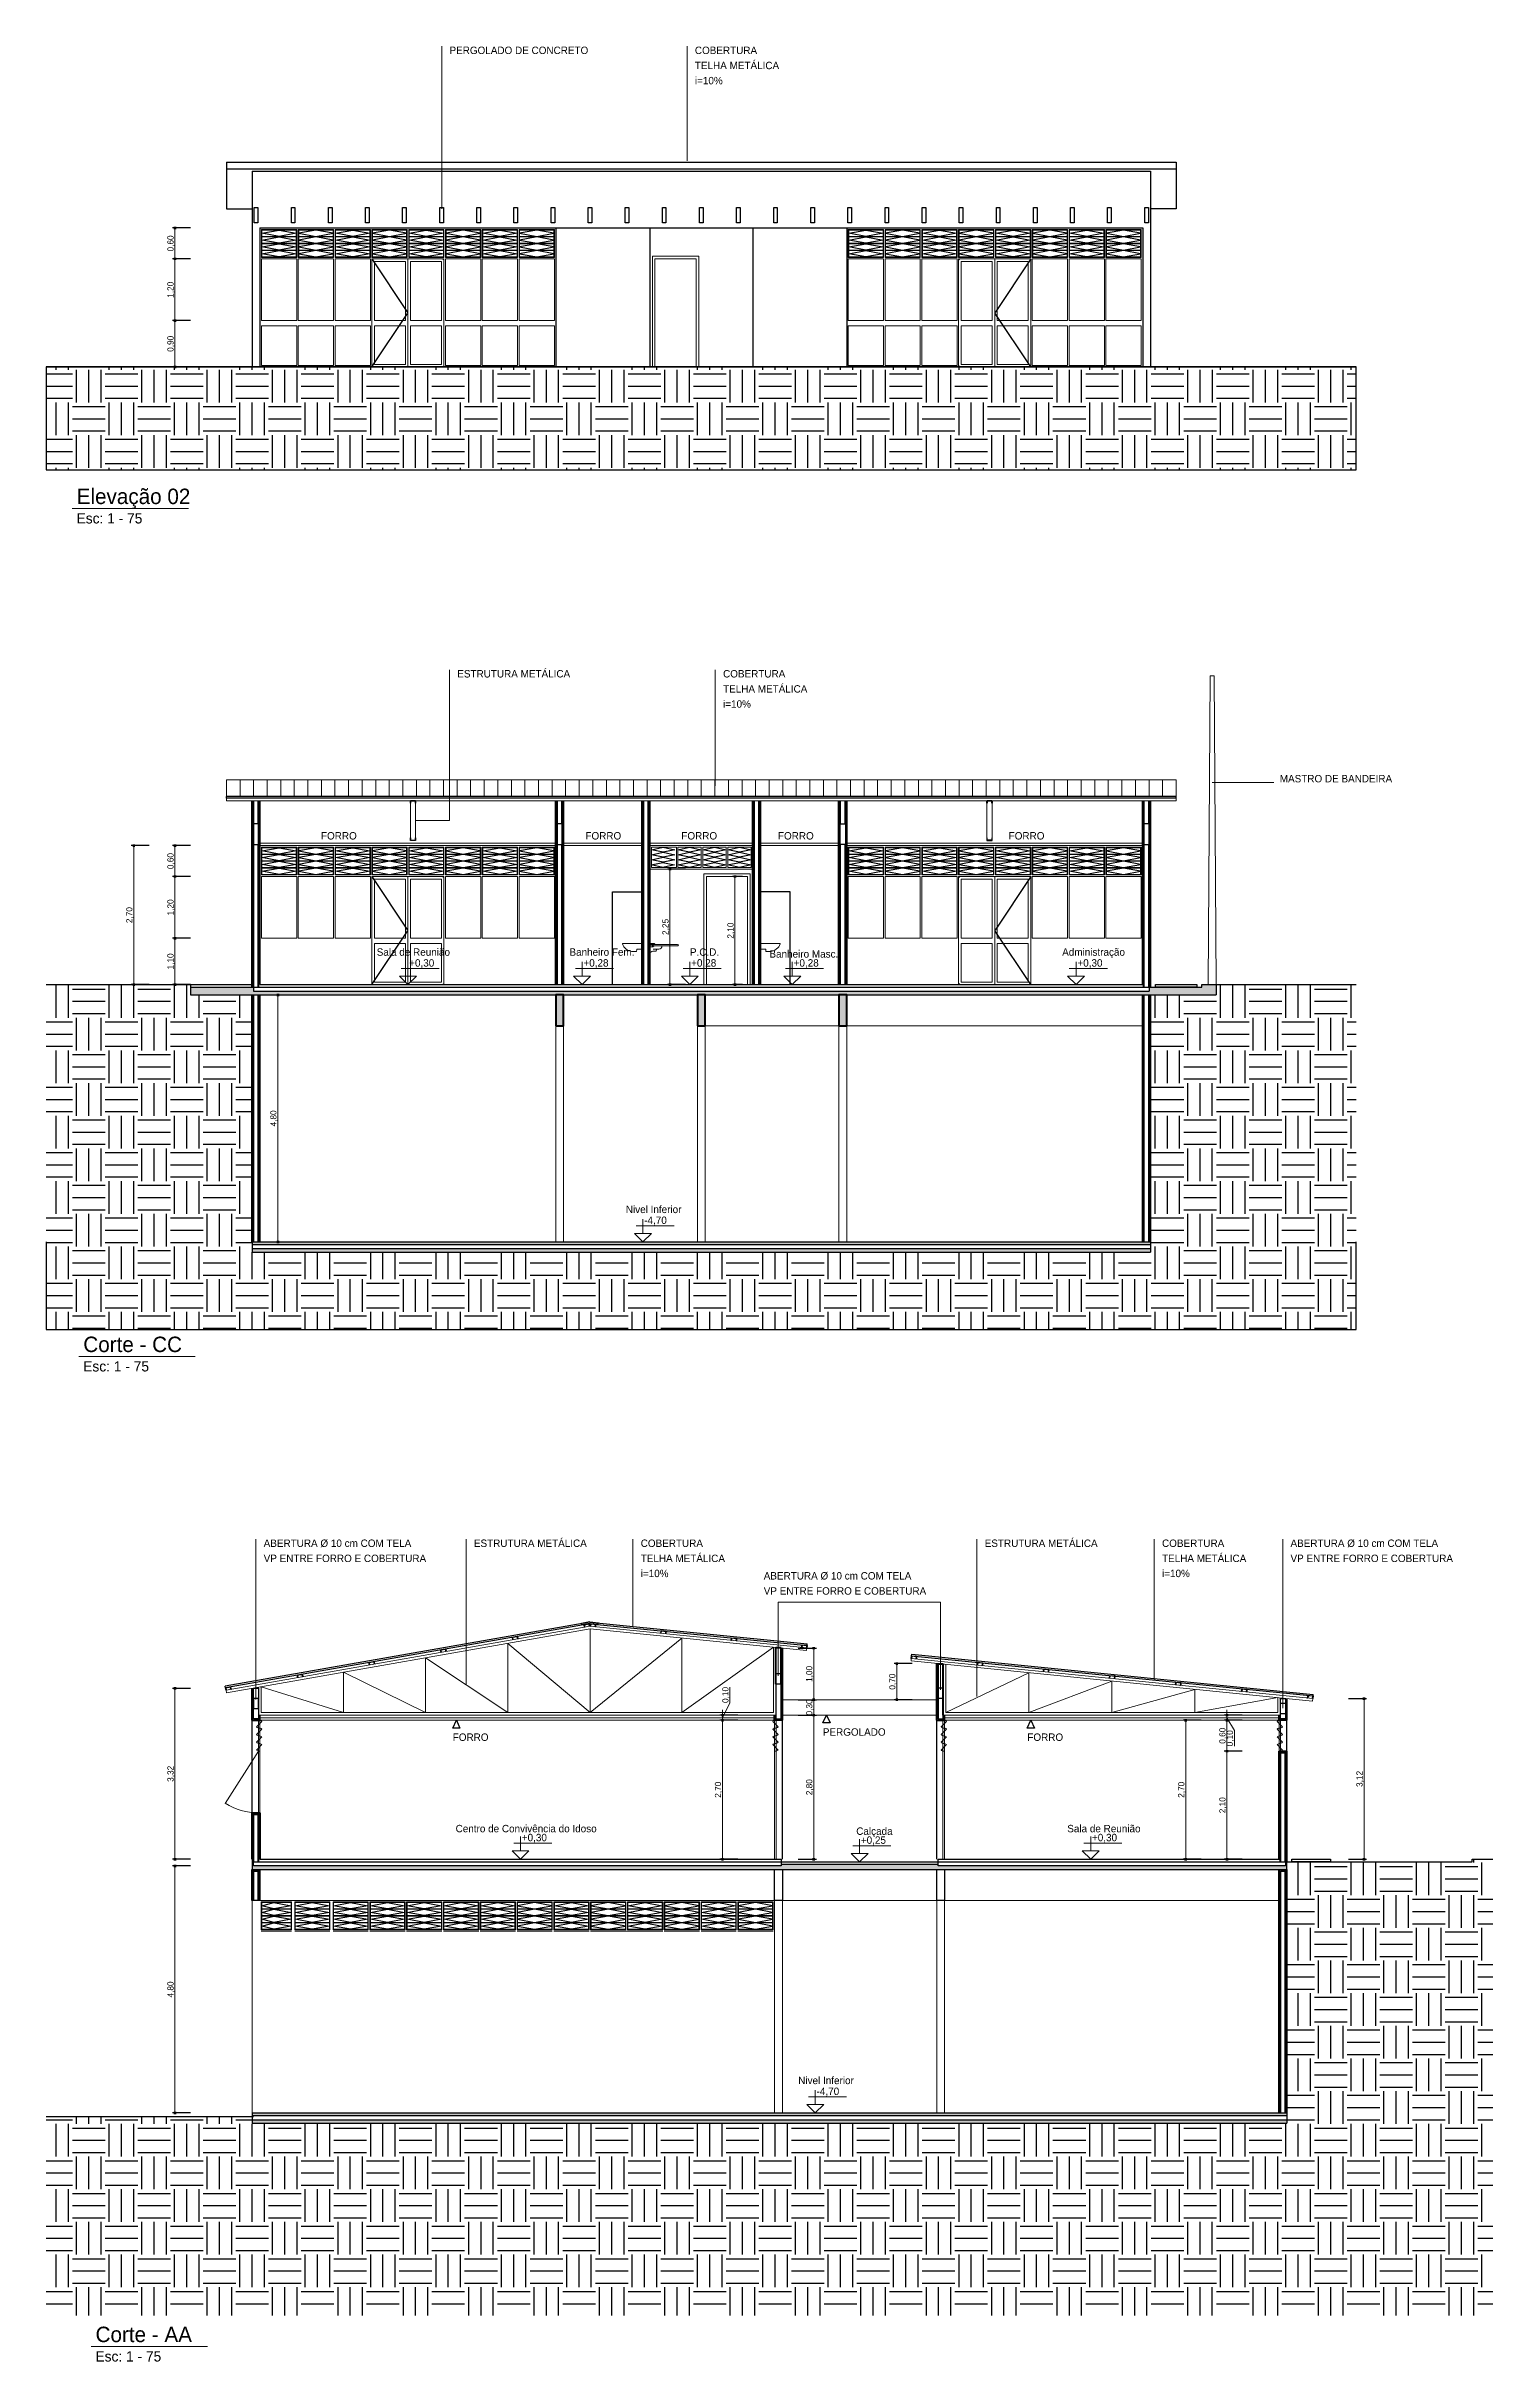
# Model space of a CAD drawing. Header units: millimetres. Extents: x 3006 to 6000, y 1661 to 3774.
# Drawn here: x 4119.37 to 4147.47, y 1757 to 1801.98 of the extents above; entities that cross this region are included whole.
import ezdxf

# ---------------------------------------------------------------- set-up
doc = ezdxf.new("R2010")
doc.units = ezdxf.units.MM
doc.header["$LTSCALE"] = 10
doc.linetypes.add('TT3', pattern=[0.25, 0.125, -0.125])
doc.linetypes.add('TT4', pattern=[0.1, 0.05, -0.05])
for name, color, linetype, lineweight in [('.10', 200, 'Continuous', 9), ('.10 ultra fina', 240, 'Continuous', 5), ('.15', 150, 'Continuous', 15), ('.25', 70, 'Continuous', 25), ('.30', 50, 'Continuous', 30), ('.40', 20, 'Continuous', 40), ('.40 Interno parede', 27, 'Continuous', 40), ('COTAS', 230, 'Continuous', 15), ('MARCAÇÕES', 230, 'Continuous', 15)]:
    doc.layers.add(name, color=color, linetype=linetype, lineweight=lineweight)
for name, color, linetype in [('.20 hachura', 185, 'Continuous'), ('ARQ-PRJ', 8, 'TT3'), ('ARQ-SMB', 9, 'Continuous'), ('Escrita', 34, 'Continuous')]:
    doc.layers.add(name, color=color, linetype=linetype)
doc.layers.add('Verde', color=7, linetype='Continuous', true_color=0x136734)
doc.styles.add('Texto Wilian', font='himalaya.ttf')
doc.dimstyles.new('Cota 1-75 Exter WMJ', dxfattribs={"dimtxt": 0.12, "dimasz": 0.05, "dimexe": 0.05, "dimexo": 0.1, "dimgap": 0.002, "dimtad": 1, "dimzin": 1, "dimtxsty": 'Texto Wilian', "dimblk": 'BOXFILLED', "dimcen": 2.5, "dimclrd": 230, "dimclre": 230, "dimclrt": 104, "dimazin": 0, "dimtfac": 1, "dimtix": 1, "dimtmove": 0, "dimatfit": 3, "dimfxl": 0.3, "dimfxlon": 1, "dimlwd": 20, "dimarcsym": 1})

msp = doc.modelspace()

# ---------------------------------------------------------------- texts
at = {"layer": 'Escrita', "style": 'Texto Wilian'}
for s, p in [('PERGOLADO DE CONCRETO', (4127.206, 1801.834)), ('TELHA METÁLICA', (4131.973, 1801.54)), ('COBERTURA', (4131.973, 1801.834)), ('i=10%%%', (4131.973, 1801.246)), ('ESTRUTURA METÁLICA', (4127.357, 1789.721)), ('TELHA METÁLICA', (4132.521, 1789.427)), ('COBERTURA', (4132.521, 1789.721)), ('i=10%%%', (4132.521, 1789.134)), ('MASTRO DE BANDEIRA', (4143.337, 1787.683)), ('FORRO', (4124.709, 1786.573)), ('FORRO', (4129.847, 1786.573)), ('FORRO', (4131.71, 1786.573)), ('FORRO', (4133.587, 1786.573)), ('FORRO', (4138.069, 1786.573)), ('Sala de Reunião ', (4125.792, 1784.314)), ('+0,30', (4126.423, 1784.103)), ('Banheiro Fem.', (4129.537, 1784.314)), ('+0,28', (4129.808, 1784.103)), ('P.C.D.', (4131.877, 1784.314)), ('+0,28', (4131.901, 1784.103)), ('Banheiro Masc.', (4133.422, 1784.278)), ('+0,28', (4133.892, 1784.103)), ('Administração  ', (4139.109, 1784.314)), ('+0,30', (4139.405, 1784.103)), ('Nivel Inferior ', (4130.632, 1779.314)), ('-4,70', (4130.989, 1779.103)), ('ABERTURA Ø 10 cm COM TELA', (4123.596, 1772.828)), ('ESTRUTURA METÁLICA', (4127.68, 1772.828)), ('COBERTURA', (4130.921, 1772.828)), ('ESTRUTURA METÁLICA', (4137.604, 1772.828)), ('COBERTURA', (4141.049, 1772.828)), ('ABERTURA Ø 10 cm COM TELA', (4143.545, 1772.828)), ('VP ENTRE FORRO E COBERTURA', (4123.596, 1772.534)), ('TELHA METÁLICA', (4130.921, 1772.534)), ('TELHA METÁLICA', (4141.049, 1772.534)), ('VP ENTRE FORRO E COBERTURA', (4143.545, 1772.534)), ('i=10%%%', (4130.921, 1772.241)), ('ABERTURA Ø 10 cm COM TELA', (4133.311, 1772.195)), ('VP ENTRE FORRO E COBERTURA', (4133.311, 1771.901)), ('i=10%%%', (4141.049, 1772.241)), ('FORRO', (4127.269, 1769.06)), ('PERGOLADO', (4134.459, 1769.16)), ('FORRO', (4138.432, 1769.06)), ('+0,30', (4128.611, 1767.11)), ('+0,25', (4135.198, 1767.06)), ('+0,30', (4139.688, 1767.11)), ('Nivel Inferior ', (4133.981, 1762.39)), ('-4,70', (4134.338, 1762.18))]:
    msp.add_text(s, height=0.144, dxfattribs=at).set_placement(p)
at = {"layer": 'Escrita', "attachment_point": 1, "style": 'Texto Wilian'}
for s, insert, char_height, width in [('{\\C50;Elevação 02}', (4119.963, 1793.39), 0.3, 7.44131), ('{\\C50;Esc: 1 - 75}', (4119.961, 1792.913), 0.2, 3.14298), ('{\\C50;Corte - CC}', (4120.092, 1776.914), 0.3, 7.44131), ('{\\C50;Esc: 1 - 75}', (4120.09, 1776.437), 0.2, 3.14298), ('{\\C34;Centro de Convivência do Idoso }', (4127.325, 1767.428), 0.144, 3.49988), ('{\\C34;Calçada }', (4135.108, 1767.378), 0.144, 3.49988), ('{\\C34;Sala de Reunião }', (4139.208, 1767.428), 0.144, 3.49988), ('{\\C50;Corte - AA}', (4120.33, 1757.678), 0.3, 7.44131), ('{\\C50;Esc: 1 - 75}', (4120.328, 1757.201), 0.2, 3.14298)]:
    msp.add_mtext(s, dxfattribs=dict(at, insert=insert, char_height=char_height, width=width))

# ---------------------------------------------------------------- blocks, each defined once
blk = doc.blocks.new('_BoxFilled')
at = {"color": 0, "linetype": 'ByBlock', "lineweight": -2}
blk.add_line((-0.5, 0), (-1, 0), dxfattribs=at)
at = {"color": 0, "linetype": 'ByBlock'}
blk.add_solid([(-0.5, 0.5), (0.5, 0.5), (-0.5, -0.5), (0.5, -0.5)], dxfattribs=at)
blk = doc.blocks.new('*D548')
at = {"layer": 'COTAS', "color": 230, "lineweight": -2, "transparency": 16777216}
for p, q in [((4132.809, 1769.46), (4132.459, 1769.46)), ((4132.809, 1766.76), (4132.459, 1766.76))]:
    blk.add_line(p, q, dxfattribs=at)
at = {"layer": 'COTAS', "color": 230, "linetype": 'Continuous', "lineweight": 20, "transparency": 16777216}
blk.add_line((4132.509, 1766.81), (4132.509, 1769.41), dxfattribs=at)
at = {"layer": 'Defpoints', "color": 0, "transparency": 16777216}
for p in [(4132.509, 1769.46), (4133.109, 1769.46), (4133.109, 1766.76)]:
    blk.add_point(p, dxfattribs=at)
at = {"layer": 'COTAS', "color": 230, "lineweight": 20, "transparency": 16777216, "xscale": 0.05, "yscale": 0.05, "zscale": 0.05}
for p, rotation in [((4132.509, 1769.46), 90), ((4132.509, 1766.76), 270)]:
    blk.add_blockref('_BoxFilled', p, dxfattribs=dict(at, rotation=rotation))
at = {"layer": 'COTAS', "color": 104, "transparency": 16777216, "insert": (4132.433, 1768.11), "char_height": 0.12, "attachment_point": 5, "rotation": 90, "style": 'Texto Wilian'}
blk.add_mtext('2,70', dxfattribs=at)
blk = doc.blocks.new('*D549')
at = {"layer": 'COTAS', "color": 230, "lineweight": -2, "transparency": 16777216}
for p, q in [((4142.609, 1768.86), (4142.259, 1768.86)), ((4142.609, 1766.76), (4142.259, 1766.76))]:
    blk.add_line(p, q, dxfattribs=at)
at = {"layer": 'COTAS', "color": 230, "linetype": 'Continuous', "lineweight": 20, "transparency": 16777216}
blk.add_line((4142.309, 1766.81), (4142.309, 1768.81), dxfattribs=at)
at = {"layer": 'Defpoints', "color": 0, "transparency": 16777216}
for p in [(4142.309, 1768.86), (4143.323, 1768.86), (4143.323, 1766.76)]:
    blk.add_point(p, dxfattribs=at)
at = {"layer": 'COTAS', "color": 230, "lineweight": 20, "transparency": 16777216, "xscale": 0.05, "yscale": 0.05, "zscale": 0.05}
for p, rotation in [((4142.309, 1768.86), 90), ((4142.309, 1766.76), 270)]:
    blk.add_blockref('_BoxFilled', p, dxfattribs=dict(at, rotation=rotation))
at = {"layer": 'COTAS', "color": 104, "transparency": 16777216, "insert": (4142.233, 1767.81), "char_height": 0.12, "attachment_point": 5, "rotation": 90, "style": 'Texto Wilian'}
blk.add_mtext('2,10', dxfattribs=at)
blk = doc.blocks.new('*D550')
at = {"layer": 'COTAS', "color": 230, "lineweight": -2, "transparency": 16777216}
for p, q in [((4142.609, 1769.46), (4142.259, 1769.46)), ((4142.609, 1768.86), (4142.259, 1768.86))]:
    blk.add_line(p, q, dxfattribs=at)
at = {"layer": 'COTAS', "color": 230, "linetype": 'Continuous', "lineweight": 20, "transparency": 16777216}
blk.add_line((4142.309, 1768.91), (4142.309, 1769.41), dxfattribs=at)
at = {"layer": 'Defpoints', "color": 0, "transparency": 16777216}
for p in [(4142.309, 1769.46), (4143.323, 1769.46), (4143.323, 1768.86)]:
    blk.add_point(p, dxfattribs=at)
at = {"layer": 'COTAS', "color": 230, "lineweight": 20, "transparency": 16777216, "xscale": 0.05, "yscale": 0.05, "zscale": 0.05}
for p, rotation in [((4142.309, 1769.46), 90), ((4142.309, 1768.86), 270)]:
    blk.add_blockref('_BoxFilled', p, dxfattribs=dict(at, rotation=rotation))
at = {"layer": 'COTAS', "color": 104, "transparency": 16777216, "insert": (4142.233, 1769.16), "char_height": 0.12, "attachment_point": 5, "rotation": 90, "style": 'Texto Wilian'}
blk.add_mtext('0,60', dxfattribs=at)
blk = doc.blocks.new('*D562')
at = {"layer": 'COTAS', "color": 230, "lineweight": -2, "transparency": 16777216}
for p, q in [((4141.809, 1769.46), (4141.459, 1769.46)), ((4141.809, 1766.76), (4141.459, 1766.76))]:
    blk.add_line(p, q, dxfattribs=at)
at = {"layer": 'COTAS', "color": 230, "linetype": 'Continuous', "lineweight": 20, "transparency": 16777216}
blk.add_line((4141.509, 1766.81), (4141.509, 1769.41), dxfattribs=at)
at = {"layer": 'Defpoints', "color": 0, "transparency": 16777216}
for p in [(4141.509, 1769.46), (4142.109, 1769.46), (4142.109, 1766.76)]:
    blk.add_point(p, dxfattribs=at)
at = {"layer": 'COTAS', "color": 230, "lineweight": 20, "transparency": 16777216, "xscale": 0.05, "yscale": 0.05, "zscale": 0.05}
for p, rotation in [((4141.509, 1769.46), 90), ((4141.509, 1766.76), 270)]:
    blk.add_blockref('_BoxFilled', p, dxfattribs=dict(at, rotation=rotation))
at = {"layer": 'COTAS', "color": 104, "transparency": 16777216, "insert": (4141.433, 1768.11), "char_height": 0.12, "attachment_point": 5, "rotation": 90, "style": 'Texto Wilian'}
blk.add_mtext('2,70', dxfattribs=at)
blk = doc.blocks.new('*D575')
at = {"layer": 'COTAS', "color": 230, "linetype": 'Continuous', "lineweight": 20, "transparency": 16777216}
for p, q in [((4132.509, 1769.51), (4132.654, 1769.801)), ((4132.654, 1769.801), (4132.654, 1770.102)), ((4132.509, 1769.61), (4132.509, 1769.66)), ((4132.509, 1769.46), (4132.509, 1769.56)), ((4132.509, 1769.46), (4132.509, 1769.56)), ((4132.509, 1769.41), (4132.509, 1769.36))]:
    blk.add_line(p, q, dxfattribs=at)
at = {"layer": 'COTAS', "color": 230, "lineweight": -2, "transparency": 16777216}
for p, q in [((4132.809, 1769.56), (4132.459, 1769.56)), ((4132.809, 1769.46), (4132.459, 1769.46))]:
    blk.add_line(p, q, dxfattribs=at)
at = {"layer": 'Defpoints', "color": 0, "transparency": 16777216}
for p in [(4132.509, 1769.56), (4133.523, 1769.56), (4133.523, 1769.46)]:
    blk.add_point(p, dxfattribs=at)
at = {"layer": 'COTAS', "color": 230, "lineweight": 20, "transparency": 16777216, "xscale": 0.05, "yscale": 0.05, "zscale": 0.05}
for p, rotation in [((4132.509, 1769.56), 270), ((4132.509, 1769.46), 90)]:
    blk.add_blockref('_BoxFilled', p, dxfattribs=dict(at, rotation=rotation))
at = {"layer": 'COTAS', "color": 104, "transparency": 16777216, "insert": (4132.577, 1769.952), "char_height": 0.12, "attachment_point": 5, "rotation": 90, "style": 'Texto Wilian'}
blk.add_mtext('0,10', dxfattribs=at)
blk = doc.blocks.new('*D563')
at = {"layer": 'COTAS', "color": 230, "lineweight": -2, "transparency": 16777216}
for p, q in [((4142.609, 1769.56), (4142.259, 1769.56)), ((4142.609, 1769.46), (4142.259, 1769.46))]:
    blk.add_line(p, q, dxfattribs=at)
at = {"layer": 'COTAS', "color": 230, "linetype": 'Continuous', "lineweight": 20, "transparency": 16777216}
for p, q in [((4142.309, 1769.61), (4142.309, 1769.66)), ((4142.309, 1769.46), (4142.309, 1769.56)), ((4142.309, 1769.46), (4142.309, 1769.56)), ((4142.309, 1769.51), (4142.454, 1769.261)), ((4142.309, 1769.41), (4142.309, 1769.36)), ((4142.454, 1769.261), (4142.454, 1768.959))]:
    blk.add_line(p, q, dxfattribs=at)
at = {"layer": 'Defpoints', "color": 0, "transparency": 16777216}
for p in [(4142.309, 1769.56), (4143.323, 1769.56), (4143.323, 1769.46)]:
    blk.add_point(p, dxfattribs=at)
at = {"layer": 'COTAS', "color": 230, "lineweight": 20, "transparency": 16777216, "xscale": 0.05, "yscale": 0.05, "zscale": 0.05}
for p, rotation in [((4142.309, 1769.56), 270), ((4142.309, 1769.46), 90)]:
    blk.add_blockref('_BoxFilled', p, dxfattribs=dict(at, rotation=rotation))
at = {"layer": 'COTAS', "color": 104, "transparency": 16777216, "insert": (4142.377, 1769.11), "char_height": 0.12, "attachment_point": 5, "rotation": 90, "style": 'Texto Wilian'}
blk.add_mtext('0,10', dxfattribs=at)
blk = doc.blocks.new('*D576')
at = {"layer": 'COTAS', "color": 230, "lineweight": -2, "transparency": 16777216}
for p, q in [((4133.983, 1769.86), (4134.333, 1769.86)), ((4133.983, 1769.56), (4134.333, 1769.56))]:
    blk.add_line(p, q, dxfattribs=at)
at = {"layer": 'COTAS', "color": 230, "linetype": 'Continuous', "lineweight": 20, "transparency": 16777216}
for p, q in [((4134.283, 1769.91), (4134.283, 1769.96)), ((4134.283, 1769.56), (4134.283, 1769.86)), ((4134.283, 1769.51), (4134.283, 1769.46))]:
    blk.add_line(p, q, dxfattribs=at)
at = {"layer": 'Defpoints', "color": 0, "transparency": 16777216}
for p in [(4133.673, 1769.86), (4134.283, 1769.86), (4133.673, 1769.56)]:
    blk.add_point(p, dxfattribs=at)
at = {"layer": 'COTAS', "color": 230, "lineweight": 20, "transparency": 16777216, "xscale": 0.05, "yscale": 0.05, "zscale": 0.05}
for p, rotation in [((4134.283, 1769.86), 270), ((4134.283, 1769.56), 90)]:
    blk.add_blockref('_BoxFilled', p, dxfattribs=dict(at, rotation=rotation))
at = {"layer": 'COTAS', "color": 104, "transparency": 16777216, "insert": (4134.206, 1769.71), "char_height": 0.12, "attachment_point": 5, "rotation": 90, "style": 'Texto Wilian'}
blk.add_mtext('0,30', dxfattribs=at)
blk = doc.blocks.new('*D579')
at = {"layer": 'COTAS', "color": 230, "lineweight": -2, "transparency": 16777216}
for p, q in [((4133.983, 1769.56), (4134.333, 1769.56)), ((4133.983, 1766.76), (4134.333, 1766.76))]:
    blk.add_line(p, q, dxfattribs=at)
at = {"layer": 'COTAS', "color": 230, "linetype": 'Continuous', "lineweight": 20, "transparency": 16777216}
blk.add_line((4134.283, 1769.51), (4134.283, 1766.81), dxfattribs=at)
at = {"layer": 'Defpoints', "color": 0, "transparency": 16777216}
for p in [(4133.673, 1769.56), (4133.673, 1766.76), (4134.283, 1766.76)]:
    blk.add_point(p, dxfattribs=at)
at = {"layer": 'COTAS', "color": 230, "lineweight": 20, "transparency": 16777216, "xscale": 0.05, "yscale": 0.05, "zscale": 0.05}
for p, rotation in [((4134.283, 1769.56), 90), ((4134.283, 1766.76), 270)]:
    blk.add_blockref('_BoxFilled', p, dxfattribs=dict(at, rotation=rotation))
at = {"layer": 'COTAS', "color": 104, "transparency": 16777216, "insert": (4134.206, 1768.16), "char_height": 0.12, "attachment_point": 5, "rotation": 90, "style": 'Texto Wilian'}
blk.add_mtext('2,80', dxfattribs=at)
blk = doc.blocks.new('*D580')
at = {"layer": 'COTAS', "color": 230, "lineweight": -2, "transparency": 16777216}
for p, q in [((4133.983, 1770.862), (4134.333, 1770.862)), ((4133.983, 1769.86), (4134.333, 1769.86))]:
    blk.add_line(p, q, dxfattribs=at)
at = {"layer": 'COTAS', "color": 230, "linetype": 'Continuous', "lineweight": 20, "transparency": 16777216}
blk.add_line((4134.283, 1769.91), (4134.283, 1770.812), dxfattribs=at)
at = {"layer": 'Defpoints', "color": 0, "transparency": 16777216}
for p in [(4133.673, 1770.862), (4134.283, 1770.862), (4133.673, 1769.86)]:
    blk.add_point(p, dxfattribs=at)
at = {"layer": 'COTAS', "color": 230, "lineweight": 20, "transparency": 16777216, "xscale": 0.05, "yscale": 0.05, "zscale": 0.05}
for p, rotation in [((4134.283, 1770.862), 90), ((4134.283, 1769.86), 270)]:
    blk.add_blockref('_BoxFilled', p, dxfattribs=dict(at, rotation=rotation))
at = {"layer": 'COTAS', "color": 104, "transparency": 16777216, "insert": (4134.206, 1770.361), "char_height": 0.12, "attachment_point": 5, "rotation": 90, "style": 'Texto Wilian'}
blk.add_mtext('1,00', dxfattribs=at)
blk = doc.blocks.new('*D581')
at = {"layer": 'COTAS', "color": 230, "lineweight": -2, "transparency": 16777216}
for p, q in [((4136.197, 1770.562), (4135.847, 1770.562)), ((4136.197, 1769.86), (4135.847, 1769.86))]:
    blk.add_line(p, q, dxfattribs=at)
at = {"layer": 'COTAS', "color": 230, "linetype": 'Continuous', "lineweight": 20, "transparency": 16777216}
blk.add_line((4135.897, 1769.91), (4135.897, 1770.512), dxfattribs=at)
at = {"layer": 'Defpoints', "color": 0, "transparency": 16777216}
for p in [(4135.897, 1770.562), (4136.673, 1770.562), (4136.673, 1769.86)]:
    blk.add_point(p, dxfattribs=at)
at = {"layer": 'COTAS', "color": 230, "lineweight": 20, "transparency": 16777216, "xscale": 0.05, "yscale": 0.05, "zscale": 0.05}
for p, rotation in [((4135.897, 1770.562), 90), ((4135.897, 1769.86), 270)]:
    blk.add_blockref('_BoxFilled', p, dxfattribs=dict(at, rotation=rotation))
at = {"layer": 'COTAS', "color": 104, "transparency": 16777216, "insert": (4135.82, 1770.211), "char_height": 0.12, "attachment_point": 5, "rotation": 90, "style": 'Texto Wilian'}
blk.add_mtext('0,70', dxfattribs=at)
blk = doc.blocks.new('*D582')
at = {"layer": 'COTAS', "color": 230, "lineweight": -2, "transparency": 16777216}
for p, q in [((4122.173, 1770.08), (4121.823, 1770.08)), ((4122.173, 1766.76), (4121.823, 1766.76))]:
    blk.add_line(p, q, dxfattribs=at)
at = {"layer": 'COTAS', "color": 230, "linetype": 'Continuous', "lineweight": 20, "transparency": 16777216}
blk.add_line((4121.873, 1770.03), (4121.873, 1766.81), dxfattribs=at)
at = {"layer": 'Defpoints', "color": 0, "transparency": 16777216}
for p in [(4123.373, 1770.08), (4121.873, 1766.76), (4123.373, 1766.76)]:
    blk.add_point(p, dxfattribs=at)
at = {"layer": 'COTAS', "color": 230, "lineweight": 20, "transparency": 16777216, "xscale": 0.05, "yscale": 0.05, "zscale": 0.05}
for p, rotation in [((4121.873, 1770.08), 90), ((4121.873, 1766.76), 270)]:
    blk.add_blockref('_BoxFilled', p, dxfattribs=dict(at, rotation=rotation))
at = {"layer": 'COTAS', "color": 104, "transparency": 16777216, "insert": (4121.796, 1768.42), "char_height": 0.12, "attachment_point": 5, "rotation": 90, "style": 'Texto Wilian'}
blk.add_mtext('3,32', dxfattribs=at)
blk = doc.blocks.new('*D564')
at = {"layer": 'COTAS', "color": 230, "lineweight": -2, "transparency": 16777216}
for p, q in [((4144.673, 1769.882), (4145.023, 1769.882)), ((4144.673, 1766.76), (4145.023, 1766.76))]:
    blk.add_line(p, q, dxfattribs=at)
at = {"layer": 'COTAS', "color": 230, "linetype": 'Continuous', "lineweight": 20, "transparency": 16777216}
blk.add_line((4144.973, 1769.832), (4144.973, 1766.81), dxfattribs=at)
at = {"layer": 'Defpoints', "color": 0, "transparency": 16777216}
for p in [(4143.473, 1769.882), (4143.473, 1766.76), (4144.973, 1766.76)]:
    blk.add_point(p, dxfattribs=at)
at = {"layer": 'COTAS', "color": 230, "lineweight": 20, "transparency": 16777216, "xscale": 0.05, "yscale": 0.05, "zscale": 0.05}
for p, rotation in [((4144.973, 1769.882), 90), ((4144.973, 1766.76), 270)]:
    blk.add_blockref('_BoxFilled', p, dxfattribs=dict(at, rotation=rotation))
at = {"layer": 'COTAS', "color": 104, "transparency": 16777216, "insert": (4144.896, 1768.321), "char_height": 0.12, "attachment_point": 5, "rotation": 90, "style": 'Texto Wilian'}
blk.add_mtext('3,12', dxfattribs=at)
blk = doc.blocks.new('*D611')
at = {"layer": 'COTAS', "color": 230, "lineweight": -2, "transparency": 16777216}
for p, q in [((4122.173, 1766.63), (4121.823, 1766.63)), ((4122.173, 1761.83), (4121.823, 1761.83))]:
    blk.add_line(p, q, dxfattribs=at)
at = {"layer": 'COTAS', "color": 230, "linetype": 'Continuous', "lineweight": 20, "transparency": 16777216}
blk.add_line((4121.873, 1766.58), (4121.873, 1761.88), dxfattribs=at)
at = {"layer": 'Defpoints', "color": 0, "transparency": 16777216}
for p in [(4123.523, 1766.63), (4121.873, 1761.83), (4123.523, 1761.83)]:
    blk.add_point(p, dxfattribs=at)
at = {"layer": 'COTAS', "color": 230, "lineweight": 20, "transparency": 16777216, "xscale": 0.05, "yscale": 0.05, "zscale": 0.05}
for p, rotation in [((4121.873, 1766.63), 90), ((4121.873, 1761.83), 270)]:
    blk.add_blockref('_BoxFilled', p, dxfattribs=dict(at, rotation=rotation))
at = {"layer": 'COTAS', "color": 104, "transparency": 16777216, "insert": (4121.796, 1764.23), "char_height": 0.12, "attachment_point": 5, "rotation": 90, "style": 'Texto Wilian'}
blk.add_mtext('4,80', dxfattribs=at)
blk = doc.blocks.new('*D553')
at = {"layer": 'COTAS', "color": 230, "lineweight": -2, "transparency": 16777216}
for p, q in [((4122.173, 1786.454), (4121.823, 1786.454)), ((4122.173, 1785.854), (4121.823, 1785.854))]:
    blk.add_line(p, q, dxfattribs=at)
at = {"layer": 'COTAS', "color": 230, "linetype": 'Continuous', "lineweight": 20, "transparency": 16777216}
blk.add_line((4121.873, 1785.904), (4121.873, 1786.404), dxfattribs=at)
at = {"layer": 'Defpoints', "color": 0, "transparency": 16777216}
for p in [(4121.873, 1786.454), (4123.373, 1786.454), (4123.373, 1785.854)]:
    blk.add_point(p, dxfattribs=at)
at = {"layer": 'COTAS', "color": 230, "lineweight": 20, "transparency": 16777216, "xscale": 0.05, "yscale": 0.05, "zscale": 0.05}
for p, rotation in [((4121.873, 1786.454), 90), ((4121.873, 1785.854), 270)]:
    blk.add_blockref('_BoxFilled', p, dxfattribs=dict(at, rotation=rotation))
at = {"layer": 'COTAS', "color": 104, "transparency": 16777216, "insert": (4121.796, 1786.154), "char_height": 0.12, "attachment_point": 5, "rotation": 90, "style": 'Texto Wilian'}
blk.add_mtext('0,60', dxfattribs=at)
blk = doc.blocks.new('*D554')
at = {"layer": 'COTAS', "color": 230, "lineweight": -2, "transparency": 16777216}
for p, q in [((4121.373, 1786.454), (4121.023, 1786.454)), ((4121.373, 1783.754), (4121.023, 1783.754))]:
    blk.add_line(p, q, dxfattribs=at)
at = {"layer": 'COTAS', "color": 230, "linetype": 'Continuous', "lineweight": 20, "transparency": 16777216}
blk.add_line((4121.073, 1783.804), (4121.073, 1786.404), dxfattribs=at)
at = {"layer": 'Defpoints', "color": 0, "transparency": 16777216}
for p in [(4121.073, 1786.454), (4121.673, 1786.454), (4121.673, 1783.754)]:
    blk.add_point(p, dxfattribs=at)
at = {"layer": 'COTAS', "color": 230, "lineweight": 20, "transparency": 16777216, "xscale": 0.05, "yscale": 0.05, "zscale": 0.05}
for p, rotation in [((4121.073, 1786.454), 90), ((4121.073, 1783.754), 270)]:
    blk.add_blockref('_BoxFilled', p, dxfattribs=dict(at, rotation=rotation))
at = {"layer": 'COTAS', "color": 104, "transparency": 16777216, "insert": (4120.996, 1785.104), "char_height": 0.12, "attachment_point": 5, "rotation": 90, "style": 'Texto Wilian'}
blk.add_mtext('2,70', dxfattribs=at)
blk = doc.blocks.new('*D573')
at = {"layer": 'COTAS', "color": 230, "lineweight": -2, "transparency": 16777216}
for p, q in [((4122.173, 1785.854), (4121.823, 1785.854)), ((4122.173, 1784.654), (4121.823, 1784.654))]:
    blk.add_line(p, q, dxfattribs=at)
at = {"layer": 'COTAS', "color": 230, "linetype": 'Continuous', "lineweight": 20, "transparency": 16777216}
blk.add_line((4121.873, 1784.704), (4121.873, 1785.804), dxfattribs=at)
at = {"layer": 'Defpoints', "color": 0, "transparency": 16777216}
for p in [(4121.873, 1785.854), (4123.373, 1785.854), (4123.373, 1784.654)]:
    blk.add_point(p, dxfattribs=at)
at = {"layer": 'COTAS', "color": 230, "lineweight": 20, "transparency": 16777216, "xscale": 0.05, "yscale": 0.05, "zscale": 0.05}
for p, rotation in [((4121.873, 1785.854), 90), ((4121.873, 1784.654), 270)]:
    blk.add_blockref('_BoxFilled', p, dxfattribs=dict(at, rotation=rotation))
at = {"layer": 'COTAS', "color": 104, "transparency": 16777216, "insert": (4121.796, 1785.254), "char_height": 0.12, "attachment_point": 5, "rotation": 90, "style": 'Texto Wilian'}
blk.add_mtext('1,20', dxfattribs=at)
blk = doc.blocks.new('*D574')
at = {"layer": 'COTAS', "color": 230, "lineweight": -2, "transparency": 16777216}
for p, q in [((4122.173, 1784.654), (4121.823, 1784.654)), ((4122.173, 1783.754), (4121.823, 1783.754))]:
    blk.add_line(p, q, dxfattribs=at)
at = {"layer": 'COTAS', "color": 230, "linetype": 'Continuous', "lineweight": 20, "transparency": 16777216}
blk.add_line((4121.873, 1783.804), (4121.873, 1784.604), dxfattribs=at)
at = {"layer": 'Defpoints', "color": 0, "transparency": 16777216}
for p in [(4121.873, 1784.654), (4123.373, 1784.654), (4123.373, 1783.754)]:
    blk.add_point(p, dxfattribs=at)
at = {"layer": 'COTAS', "color": 230, "lineweight": 20, "transparency": 16777216, "xscale": 0.05, "yscale": 0.05, "zscale": 0.05}
for p, rotation in [((4121.873, 1784.654), 90), ((4121.873, 1783.754), 270)]:
    blk.add_blockref('_BoxFilled', p, dxfattribs=dict(at, rotation=rotation))
at = {"layer": 'COTAS', "color": 104, "transparency": 16777216, "insert": (4121.796, 1784.204), "char_height": 0.12, "attachment_point": 5, "rotation": 90, "style": 'Texto Wilian'}
blk.add_mtext('1,10', dxfattribs=at)
blk = doc.blocks.new('*D610')
at = {"layer": 'COTAS', "color": 230, "lineweight": -2, "transparency": 16777216}
for p, q in [((4123.572, 1783.554), (4123.922, 1783.554)), ((4123.572, 1778.754), (4123.922, 1778.754))]:
    blk.add_line(p, q, dxfattribs=at)
at = {"layer": 'COTAS', "color": 230, "linetype": 'Continuous', "lineweight": 20, "transparency": 16777216}
blk.add_line((4123.872, 1783.504), (4123.872, 1778.804), dxfattribs=at)
at = {"layer": 'Defpoints', "color": 0, "transparency": 16777216}
for p in [(4123.259, 1783.554), (4123.259, 1778.754), (4123.872, 1778.754)]:
    blk.add_point(p, dxfattribs=at)
at = {"layer": 'COTAS', "color": 230, "lineweight": 20, "transparency": 16777216, "xscale": 0.05, "yscale": 0.05, "zscale": 0.05}
for p, rotation in [((4123.872, 1783.554), 90), ((4123.872, 1778.754), 270)]:
    blk.add_blockref('_BoxFilled', p, dxfattribs=dict(at, rotation=rotation))
at = {"layer": 'COTAS', "color": 104, "transparency": 16777216, "insert": (4123.795, 1781.154), "char_height": 0.12, "attachment_point": 5, "rotation": 90, "style": 'Texto Wilian'}
blk.add_mtext('4,80', dxfattribs=at)
blk = doc.blocks.new('*D914')
at = {"layer": 'COTAS', "color": 230, "lineweight": -2, "ltscale": 10, "transparency": 16777216}
for p, q in [((4132.898, 1785.854), (4132.701, 1785.854)), ((4132.898, 1783.754), (4132.701, 1783.754))]:
    blk.add_line(p, q, dxfattribs=at)
at = {"layer": 'COTAS', "color": 230, "linetype": 'Continuous', "lineweight": 20, "ltscale": 10, "transparency": 16777216}
blk.add_line((4132.751, 1783.804), (4132.751, 1785.804), dxfattribs=at)
at = {"layer": 'Defpoints', "color": 0, "ltscale": 10, "transparency": 16777216}
for p in [(4132.751, 1785.854), (4132.998, 1785.854), (4132.998, 1783.754)]:
    blk.add_point(p, dxfattribs=at)
at = {"layer": 'COTAS', "color": 230, "lineweight": 20, "ltscale": 10, "transparency": 16777216, "xscale": 0.05, "yscale": 0.05, "zscale": 0.05}
for p, rotation in [((4132.751, 1785.854), 90), ((4132.751, 1783.754), 270)]:
    blk.add_blockref('_BoxFilled', p, dxfattribs=dict(at, rotation=rotation))
at = {"layer": 'COTAS', "color": 104, "ltscale": 10, "transparency": 16777216, "insert": (4132.675, 1784.804), "char_height": 0.12, "attachment_point": 5, "rotation": 90, "style": 'Texto Wilian'}
blk.add_mtext('2,10', dxfattribs=at)
blk = doc.blocks.new('*D915')
at = {"layer": 'COTAS', "color": 230, "lineweight": -2, "ltscale": 10, "transparency": 16777216}
for p, q in [((4131.789, 1785.997), (4131.439, 1785.997)), ((4131.789, 1783.754), (4131.439, 1783.754))]:
    blk.add_line(p, q, dxfattribs=at)
at = {"layer": 'COTAS', "color": 230, "linetype": 'Continuous', "lineweight": 20, "ltscale": 10, "transparency": 16777216}
blk.add_line((4131.489, 1785.947), (4131.489, 1783.804), dxfattribs=at)
at = {"layer": 'Defpoints', "color": 0, "ltscale": 10, "transparency": 16777216}
for p in [(4133.098, 1785.997), (4131.489, 1783.754), (4132.998, 1783.754)]:
    blk.add_point(p, dxfattribs=at)
at = {"layer": 'COTAS', "color": 230, "lineweight": 20, "ltscale": 10, "transparency": 16777216, "xscale": 0.05, "yscale": 0.05, "zscale": 0.05}
for p, rotation in [((4131.489, 1785.997), 90), ((4131.489, 1783.754), 270)]:
    blk.add_blockref('_BoxFilled', p, dxfattribs=dict(at, rotation=rotation))
at = {"layer": 'COTAS', "color": 104, "ltscale": 10, "transparency": 16777216, "insert": (4131.412, 1784.875), "char_height": 0.12, "attachment_point": 5, "rotation": 90, "style": 'Texto Wilian'}
blk.add_mtext('2,25', dxfattribs=at)
blk = doc.blocks.new('*D555')
at = {"layer": 'COTAS', "color": 230, "lineweight": -2, "transparency": 16777216}
for p, q in [((4122.173, 1798.454), (4121.823, 1798.454)), ((4122.173, 1797.854), (4121.823, 1797.854))]:
    blk.add_line(p, q, dxfattribs=at)
at = {"layer": 'COTAS', "color": 230, "linetype": 'Continuous', "lineweight": 20, "transparency": 16777216}
blk.add_line((4121.873, 1797.904), (4121.873, 1798.404), dxfattribs=at)
at = {"layer": 'Defpoints', "color": 0, "transparency": 16777216}
for p in [(4121.873, 1798.454), (4123.373, 1798.454), (4123.373, 1797.854)]:
    blk.add_point(p, dxfattribs=at)
at = {"layer": 'COTAS', "color": 230, "lineweight": 20, "transparency": 16777216, "xscale": 0.05, "yscale": 0.05, "zscale": 0.05}
for p, rotation in [((4121.873, 1798.454), 90), ((4121.873, 1797.854), 270)]:
    blk.add_blockref('_BoxFilled', p, dxfattribs=dict(at, rotation=rotation))
at = {"layer": 'COTAS', "color": 104, "transparency": 16777216, "insert": (4121.796, 1798.154), "char_height": 0.12, "attachment_point": 5, "rotation": 90, "style": 'Texto Wilian'}
blk.add_mtext('0,60', dxfattribs=at)
blk = doc.blocks.new('*D571')
at = {"layer": 'COTAS', "color": 230, "lineweight": -2, "transparency": 16777216}
for p, q in [((4122.173, 1797.854), (4121.823, 1797.854)), ((4122.173, 1796.654), (4121.823, 1796.654))]:
    blk.add_line(p, q, dxfattribs=at)
at = {"layer": 'COTAS', "color": 230, "linetype": 'Continuous', "lineweight": 20, "transparency": 16777216}
blk.add_line((4121.873, 1796.704), (4121.873, 1797.804), dxfattribs=at)
at = {"layer": 'Defpoints', "color": 0, "transparency": 16777216}
for p in [(4121.873, 1797.854), (4123.373, 1797.854), (4123.373, 1796.654)]:
    blk.add_point(p, dxfattribs=at)
at = {"layer": 'COTAS', "color": 230, "lineweight": 20, "transparency": 16777216, "xscale": 0.05, "yscale": 0.05, "zscale": 0.05}
for p, rotation in [((4121.873, 1797.854), 90), ((4121.873, 1796.654), 270)]:
    blk.add_blockref('_BoxFilled', p, dxfattribs=dict(at, rotation=rotation))
at = {"layer": 'COTAS', "color": 104, "transparency": 16777216, "insert": (4121.796, 1797.254), "char_height": 0.12, "attachment_point": 5, "rotation": 90, "style": 'Texto Wilian'}
blk.add_mtext('1,20', dxfattribs=at)
blk = doc.blocks.new('*D572')
at = {"layer": 'COTAS', "color": 230, "lineweight": -2, "transparency": 16777216}
for p, q in [((4122.173, 1796.654), (4121.823, 1796.654)), ((4122.173, 1795.754), (4121.823, 1795.754))]:
    blk.add_line(p, q, dxfattribs=at)
at = {"layer": 'COTAS', "color": 230, "linetype": 'Continuous', "lineweight": 20, "transparency": 16777216}
blk.add_line((4121.873, 1795.804), (4121.873, 1796.604), dxfattribs=at)
at = {"layer": 'Defpoints', "color": 0, "transparency": 16777216}
for p in [(4121.873, 1796.654), (4123.373, 1796.654), (4123.373, 1795.754)]:
    blk.add_point(p, dxfattribs=at)
at = {"layer": 'COTAS', "color": 230, "lineweight": 20, "transparency": 16777216, "xscale": 0.05, "yscale": 0.05, "zscale": 0.05}
for p, rotation in [((4121.873, 1796.654), 90), ((4121.873, 1795.754), 270)]:
    blk.add_blockref('_BoxFilled', p, dxfattribs=dict(at, rotation=rotation))
at = {"layer": 'COTAS', "color": 104, "transparency": 16777216, "insert": (4121.796, 1796.204), "char_height": 0.12, "attachment_point": 5, "rotation": 90, "style": 'Texto Wilian'}
blk.add_mtext('0,90', dxfattribs=at)

# ---------------------------------------------------------------- dimensions: what is measured, and where the dimension line sits
at = {"layer": 'COTAS'}
for base, p1, p2, picture, middle in [((4121.873, 1798.454), (4123.373, 1797.854), (4123.373, 1798.454), '*D555', (4121.796, 1798.154)), ((4121.873, 1797.854), (4123.373, 1796.654), (4123.373, 1797.854), '*D571', (4121.796, 1797.254)), ((4121.873, 1796.654), (4123.373, 1795.754), (4123.373, 1796.654), '*D572', (4121.796, 1796.204)), ((4121.073, 1786.454), (4121.673, 1783.754), (4121.673, 1786.454), '*D554', (4120.996, 1785.104)), ((4121.873, 1786.454), (4123.373, 1785.854), (4123.373, 1786.454), '*D553', (4121.796, 1786.154)), ((4121.873, 1785.854), (4123.373, 1784.654), (4123.373, 1785.854), '*D573', (4121.796, 1785.254)), ((4123.872, 1778.754), (4123.259, 1783.554), (4123.259, 1778.754), '*D610', (4123.795, 1781.154)), ((4134.283, 1770.862), (4133.673, 1769.86), (4133.673, 1770.862), '*D580', (4134.206, 1770.361)), ((4135.897, 1770.562), (4136.673, 1769.86), (4136.673, 1770.562), '*D581', (4135.82, 1770.211)), ((4121.873, 1766.76), (4123.373, 1770.08), (4123.373, 1766.76), '*D582', (4121.796, 1768.42)), ((4134.283, 1769.86), (4133.673, 1769.56), (4133.673, 1769.86), '*D576', (4134.206, 1769.71)), ((4144.973, 1766.76), (4143.473, 1769.882), (4143.473, 1766.76), '*D564', (4144.896, 1768.321)), ((4132.509, 1769.46), (4133.109, 1766.76), (4133.109, 1769.46), '*D548', (4132.433, 1768.11)), ((4134.283, 1766.76), (4133.673, 1769.56), (4133.673, 1766.76), '*D579', (4134.206, 1768.16)), ((4141.509, 1769.46), (4142.109, 1766.76), (4142.109, 1769.46), '*D562', (4141.433, 1768.11)), ((4142.309, 1769.46), (4143.323, 1768.86), (4143.323, 1769.46), '*D550', (4142.233, 1769.16)), ((4142.309, 1768.86), (4143.323, 1766.76), (4143.323, 1768.86), '*D549', (4142.233, 1767.81)), ((4121.873, 1761.83), (4123.523, 1766.63), (4123.523, 1761.83), '*D611', (4121.796, 1764.23))]:
    dim = msp.add_linear_dim(base=base, p1=p1, p2=p2, angle=90, dimstyle='Cota 1-75 Exter WMJ', override={"dimtmove": 1}, dxfattribs=at)
    dim.commit()
    dim.dimension.update_dxf_attribs({"geometry": picture, "text_midpoint": middle})
at = {"layer": 'COTAS', "ltscale": 10}
dim = msp.add_linear_dim(base=(4131.489, 1783.754), p1=(4133.098, 1785.997), p2=(4132.998, 1783.754), angle=90, text='2,25', dimstyle='Cota 1-75 Exter WMJ', dxfattribs=at)
dim.commit()
dim.dimension.update_dxf_attribs({"geometry": '*D915', "text_midpoint": (4131.412, 1784.875)})
dim = msp.add_linear_dim(base=(4132.751, 1785.854), p1=(4132.998, 1783.754), p2=(4132.998, 1785.854), angle=90, dimstyle='Cota 1-75 Exter WMJ', dxfattribs=at)
dim.commit()
dim.dimension.update_dxf_attribs({"geometry": '*D914', "text_midpoint": (4132.675, 1784.804)})
at = {"layer": 'COTAS'}
dim = msp.add_linear_dim(base=(4121.873, 1784.654), p1=(4123.373, 1783.754), p2=(4123.373, 1784.654), angle=90, text='1,10', dimstyle='Cota 1-75 Exter WMJ', override={"dimtmove": 1}, dxfattribs=at)
dim.commit()
dim.dimension.update_dxf_attribs({"geometry": '*D574', "text_midpoint": (4121.796, 1784.204)})
for base, p1, p2, picture, middle in [((4132.509, 1769.56), (4133.523, 1769.46), (4133.523, 1769.56), '*D575', (4132.654, 1769.803)), ((4142.309, 1769.56), (4143.323, 1769.46), (4143.323, 1769.56), '*D563', (4142.454, 1769.259))]:
    dim = msp.add_linear_dim(base=base, p1=p1, p2=p2, angle=90, dimstyle='Cota 1-75 Exter WMJ', override={"dimtmove": 1}, dxfattribs=at)
    dim.commit()
    dim.dimension.update_dxf_attribs({"geometry": picture, "text_midpoint": middle, "dimtype": 160})

# ---------------------------------------------------------------- hatches: boundary and pattern name
at = {"layer": '.20 hachura', "true_color": 0xc2a3a3}
h = msp.add_hatch(dxfattribs=at)
h.set_pattern_fill('EARTH', color=253, scale=0.1)
h.paths.add_polyline_path([(4144.823, 1795.754), (4119.373, 1795.754), (4119.373, 1793.754), (4144.823, 1793.754)])
h = msp.add_hatch(dxfattribs=at)
h.set_pattern_fill('EARTH', color=253, scale=0.1)
h.set_pattern_definition([(0, (0, -4.97), (0.635, 0.635), [0.635, -0.635]), (0, (0, -4.7319), (0.635, 0.635), [0.635, -0.635]), (0, (0, -4.49375), (0.635, 0.635), [0.635, -0.635]), (90, (0.0794, -4.4144), (-0.635, 0.635), [0.635, -0.635]), (90, (0.3175, -4.4144), (-0.635, 0.635), [0.635, -0.635]), (90, (0.5556, -4.4144), (-0.635, 0.635), [0.635, -0.635])])
h.paths.add_polyline_path([(4123.373, 1778.554), (4123.373, 1783.554), (4122.173, 1783.554), (4122.173, 1783.754), (4119.373, 1783.754), (4119.373, 1777.05), (4144.823, 1777.05), (4144.823, 1783.754), (4142.098, 1783.754), (4142.098, 1783.554), (4140.823, 1783.554), (4140.823, 1778.554)])
at = {"layer": '.20 hachura'}
h = msp.add_hatch(color=185, dxfattribs=at)
h.dxf.hatch_style = 1
h.paths.add_polyline_path([(4123.398, 1783.704), (4122.173, 1783.704), (4122.173, 1783.554), (4142.098, 1783.554), (4142.098, 1783.754), (4141.948, 1783.754), (4141.823, 1783.754), (4141.823, 1783.704), (4140.798, 1783.704), (4140.798, 1783.624), (4123.398, 1783.624)])
h = msp.add_hatch(dxfattribs=at)
h.set_pattern_fill('AR-CONC', color=185, scale=0.0005)
h.paths.add_polyline_path([(4129.423, 1783.554), (4129.273, 1783.554), (4129.273, 1782.954), (4129.423, 1782.954)])
h.paths.add_polyline_path([(4132.173, 1783.554), (4132.023, 1783.554), (4132.023, 1782.954), (4132.173, 1782.954)])
h.paths.add_polyline_path([(4134.923, 1783.554), (4134.773, 1783.554), (4134.773, 1782.954), (4134.923, 1782.954)])
h = msp.add_hatch(color=185, dxfattribs=at)
h.dxf.hatch_style = 1
h.paths.add_polyline_path([(4140.823, 1778.754), (4123.373, 1778.754), (4123.373, 1778.704), (4140.823, 1778.704)])
h = msp.add_hatch(color=185, dxfattribs=at)
h.dxf.hatch_style = 1
h.paths.add_polyline_path([(4140.823, 1778.624), (4123.373, 1778.624), (4123.373, 1778.554), (4140.823, 1778.554)])
at = {"layer": '.20 hachura', "true_color": 0xc2a3a3}
h = msp.add_hatch(dxfattribs=at)
h.set_pattern_fill('EARTH', color=253, scale=0.1)
h.set_pattern_definition([(0, (0, -11.8586), (0.635, 0.635), [0.635, -0.635]), (0, (0, -11.62044), (0.635, 0.635), [0.635, -0.635]), (0, (0, -11.3823), (0.635, 0.635), [0.635, -0.635]), (90, (0.0794, -11.30294), (-0.635, 0.635), [0.635, -0.635]), (90, (0.3175, -11.30294), (-0.635, 0.635), [0.635, -0.635]), (90, (0.5556, -11.30294), (-0.635, 0.635), [0.635, -0.635])])
h.paths.add_polyline_path([(4143.473, 1766.71), (4143.473, 1761.63), (4123.373, 1761.63), (4123.373, 1761.76), (4119.373, 1761.76), (4119.373, 1757.895), (4147.473, 1757.895), (4147.473, 1766.76), (4147.073, 1766.76), (4147.073, 1766.71)])
at = {"layer": '.20 hachura'}
h = msp.add_hatch(color=185, dxfattribs=at)
h.dxf.hatch_style = 1
h.paths.add_polyline_path([(4136.698, 1766.66), (4133.648, 1766.66), (4133.648, 1766.63), (4123.398, 1766.63), (4123.398, 1766.71), (4123.398, 1766.76), (4123.373, 1766.76), (4123.373, 1766.56), (4143.473, 1766.56), (4143.473, 1766.71), (4143.448, 1766.71), (4143.448, 1766.63), (4136.698, 1766.63)])
h = msp.add_hatch(color=185, dxfattribs=at)
h.dxf.hatch_style = 1
h.paths.add_polyline_path([(4143.473, 1761.83), (4123.373, 1761.83), (4123.373, 1761.78), (4143.473, 1761.78)])
h = msp.add_hatch(color=185, dxfattribs=at)
h.dxf.hatch_style = 1
h.paths.add_polyline_path([(4143.473, 1761.7), (4123.373, 1761.7), (4123.373, 1761.63), (4143.473, 1761.63)])

# ---------------------------------------------------------------- linework, layer by layer
at = {"layer": '.10', "color": 200, "lineweight": 9}
for p, q in [((4124.238, 1798.424), (4123.553, 1798.424)), ((4123.553, 1797.884), (4123.553, 1798.424)), ((4124.228, 1798.414), (4123.563, 1798.414)), ((4123.563, 1798.291), (4123.563, 1798.414)), ((4123.563, 1798.291), (4124.228, 1798.291)), ((4123.563, 1798.159), (4123.563, 1798.281)), ((4123.563, 1798.281), (4124.228, 1798.281)), ((4123.563, 1798.159), (4124.228, 1798.159)), ((4123.563, 1798.026), (4123.563, 1798.149)), ((4123.563, 1798.149), (4124.228, 1798.149)), ((4124.228, 1798.414), (4124.228, 1798.291)), ((4124.228, 1798.281), (4124.228, 1798.159)), ((4124.228, 1798.149), (4124.228, 1798.026)), ((4124.238, 1798.424), (4124.238, 1797.884)), ((4124.268, 1798.424), (4124.953, 1798.424)), ((4124.268, 1798.424), (4124.268, 1797.884)), ((4124.278, 1798.414), (4124.943, 1798.414)), ((4124.278, 1798.414), (4124.278, 1798.291)), ((4124.943, 1798.291), (4124.278, 1798.291)), ((4124.278, 1798.281), (4124.278, 1798.159)), ((4124.943, 1798.281), (4124.278, 1798.281)), ((4124.943, 1798.159), (4124.278, 1798.159)), ((4124.278, 1798.149), (4124.278, 1798.026)), ((4124.943, 1798.149), (4124.278, 1798.149)), ((4124.943, 1798.291), (4124.943, 1798.414)), ((4124.943, 1798.159), (4124.943, 1798.281)), ((4124.943, 1798.026), (4124.943, 1798.149)), ((4124.953, 1797.884), (4124.953, 1798.424)), ((4125.668, 1798.424), (4124.983, 1798.424)), ((4124.983, 1797.884), (4124.983, 1798.424)), ((4125.658, 1798.414), (4124.993, 1798.414)), ((4124.993, 1798.291), (4124.993, 1798.414)), ((4124.993, 1798.291), (4125.658, 1798.291)), ((4124.993, 1798.159), (4124.993, 1798.281)), ((4124.993, 1798.281), (4125.658, 1798.281)), ((4124.993, 1798.159), (4125.658, 1798.159)), ((4124.993, 1798.026), (4124.993, 1798.149)), ((4124.993, 1798.149), (4125.658, 1798.149)), ((4125.658, 1798.414), (4125.658, 1798.291)), ((4125.658, 1798.281), (4125.658, 1798.159)), ((4125.658, 1798.149), (4125.658, 1798.026)), ((4125.668, 1798.424), (4125.668, 1797.884)), ((4125.698, 1798.424), (4126.383, 1798.424)), ((4125.698, 1798.424), (4125.698, 1797.884)), ((4125.708, 1798.414), (4126.373, 1798.414)), ((4125.708, 1798.414), (4125.708, 1798.291)), ((4126.373, 1798.291), (4125.708, 1798.291)), ((4125.708, 1798.281), (4125.708, 1798.159)), ((4126.373, 1798.281), (4125.708, 1798.281)), ((4126.373, 1798.159), (4125.708, 1798.159)), ((4125.708, 1798.149), (4125.708, 1798.026)), ((4126.373, 1798.149), (4125.708, 1798.149)), ((4126.373, 1798.291), (4126.373, 1798.414)), ((4126.373, 1798.159), (4126.373, 1798.281)), ((4126.373, 1798.026), (4126.373, 1798.149)), ((4126.383, 1797.884), (4126.383, 1798.424)), ((4127.098, 1798.424), (4126.413, 1798.424)), ((4126.413, 1797.884), (4126.413, 1798.424)), ((4127.088, 1798.414), (4126.423, 1798.414)), ((4126.423, 1798.291), (4126.423, 1798.414)), ((4126.423, 1798.291), (4127.088, 1798.291)), ((4126.423, 1798.159), (4126.423, 1798.281)), ((4126.423, 1798.281), (4127.088, 1798.281)), ((4126.423, 1798.159), (4127.088, 1798.159)), ((4126.423, 1798.026), (4126.423, 1798.149)), ((4126.423, 1798.149), (4127.088, 1798.149)), ((4127.088, 1798.414), (4127.088, 1798.291)), ((4127.088, 1798.281), (4127.088, 1798.159)), ((4127.088, 1798.149), (4127.088, 1798.026)), ((4127.098, 1798.424), (4127.098, 1797.884)), ((4127.128, 1798.424), (4127.813, 1798.424)), ((4127.128, 1798.424), (4127.128, 1797.884)), ((4127.138, 1798.414), (4127.803, 1798.414)), ((4127.138, 1798.414), (4127.138, 1798.291)), ((4127.803, 1798.291), (4127.138, 1798.291)), ((4127.138, 1798.281), (4127.138, 1798.159)), ((4127.803, 1798.281), (4127.138, 1798.281)), ((4127.803, 1798.159), (4127.138, 1798.159)), ((4127.138, 1798.149), (4127.138, 1798.026)), ((4127.803, 1798.149), (4127.138, 1798.149)), ((4127.803, 1798.291), (4127.803, 1798.414)), ((4127.803, 1798.159), (4127.803, 1798.281)), ((4127.803, 1798.026), (4127.803, 1798.149)), ((4127.813, 1797.884), (4127.813, 1798.424)), ((4128.528, 1798.424), (4127.843, 1798.424)), ((4127.843, 1797.884), (4127.843, 1798.424)), ((4128.518, 1798.414), (4127.853, 1798.414)), ((4127.853, 1798.291), (4127.853, 1798.414)), ((4127.853, 1798.291), (4128.518, 1798.291)), ((4127.853, 1798.159), (4127.853, 1798.281)), ((4127.853, 1798.281), (4128.518, 1798.281)), ((4127.853, 1798.159), (4128.518, 1798.159)), ((4127.853, 1798.026), (4127.853, 1798.149)), ((4127.853, 1798.149), (4128.518, 1798.149)), ((4128.518, 1798.414), (4128.518, 1798.291)), ((4128.518, 1798.281), (4128.518, 1798.159)), ((4128.518, 1798.149), (4128.518, 1798.026)), ((4128.528, 1798.424), (4128.528, 1797.884)), ((4128.558, 1798.424), (4129.243, 1798.424)), ((4128.558, 1798.424), (4128.558, 1797.884)), ((4128.568, 1798.414), (4129.233, 1798.414)), ((4128.568, 1798.414), (4128.568, 1798.291)), ((4129.233, 1798.291), (4128.568, 1798.291)), ((4128.568, 1798.281), (4128.568, 1798.159)), ((4129.233, 1798.281), (4128.568, 1798.281)), ((4129.233, 1798.159), (4128.568, 1798.159)), ((4128.568, 1798.149), (4128.568, 1798.026)), ((4129.233, 1798.149), (4128.568, 1798.149)), ((4129.233, 1798.291), (4129.233, 1798.414)), ((4129.233, 1798.159), (4129.233, 1798.281)), ((4129.233, 1798.026), (4129.233, 1798.149)), ((4129.243, 1797.884), (4129.243, 1798.424)), ((4135.638, 1798.424), (4134.953, 1798.424)), ((4134.953, 1797.884), (4134.953, 1798.424)), ((4135.628, 1798.414), (4134.963, 1798.414)), ((4134.963, 1798.291), (4134.963, 1798.414)), ((4134.963, 1798.291), (4135.628, 1798.291)), ((4134.963, 1798.159), (4134.963, 1798.281)), ((4134.963, 1798.281), (4135.628, 1798.281)), ((4134.963, 1798.159), (4135.628, 1798.159)), ((4134.963, 1798.026), (4134.963, 1798.149)), ((4134.963, 1798.149), (4135.628, 1798.149)), ((4135.628, 1798.414), (4135.628, 1798.291)), ((4135.628, 1798.281), (4135.628, 1798.159)), ((4135.628, 1798.149), (4135.628, 1798.026)), ((4135.638, 1798.424), (4135.638, 1797.884)), ((4135.668, 1798.424), (4136.353, 1798.424)), ((4135.668, 1798.424), (4135.668, 1797.884)), ((4135.678, 1798.414), (4136.343, 1798.414)), ((4135.678, 1798.414), (4135.678, 1798.291)), ((4136.343, 1798.291), (4135.678, 1798.291)), ((4135.678, 1798.281), (4135.678, 1798.159)), ((4136.343, 1798.281), (4135.678, 1798.281)), ((4136.343, 1798.159), (4135.678, 1798.159)), ((4135.678, 1798.149), (4135.678, 1798.026)), ((4136.343, 1798.149), (4135.678, 1798.149)), ((4136.343, 1798.291), (4136.343, 1798.414)), ((4136.343, 1798.159), (4136.343, 1798.281)), ((4136.343, 1798.026), (4136.343, 1798.149)), ((4136.353, 1797.884), (4136.353, 1798.424)), ((4137.068, 1798.424), (4136.383, 1798.424)), ((4136.383, 1797.884), (4136.383, 1798.424)), ((4137.058, 1798.414), (4136.393, 1798.414)), ((4136.393, 1798.291), (4136.393, 1798.414)), ((4136.393, 1798.291), (4137.058, 1798.291)), ((4136.393, 1798.159), (4136.393, 1798.281)), ((4136.393, 1798.281), (4137.058, 1798.281)), ((4136.393, 1798.159), (4137.058, 1798.159)), ((4136.393, 1798.026), (4136.393, 1798.149)), ((4136.393, 1798.149), (4137.058, 1798.149)), ((4137.058, 1798.414), (4137.058, 1798.291)), ((4137.058, 1798.281), (4137.058, 1798.159)), ((4137.058, 1798.149), (4137.058, 1798.026)), ((4137.068, 1798.424), (4137.068, 1797.884)), ((4137.098, 1798.424), (4137.783, 1798.424)), ((4137.098, 1798.424), (4137.098, 1797.884)), ((4137.108, 1798.414), (4137.773, 1798.414)), ((4137.108, 1798.414), (4137.108, 1798.291)), ((4137.773, 1798.291), (4137.108, 1798.291)), ((4137.108, 1798.281), (4137.108, 1798.159)), ((4137.773, 1798.281), (4137.108, 1798.281)), ((4137.773, 1798.159), (4137.108, 1798.159)), ((4137.108, 1798.149), (4137.108, 1798.026)), ((4137.773, 1798.149), (4137.108, 1798.149)), ((4137.773, 1798.291), (4137.773, 1798.414)), ((4137.773, 1798.159), (4137.773, 1798.281)), ((4137.773, 1798.026), (4137.773, 1798.149)), ((4137.783, 1797.884), (4137.783, 1798.424)), ((4138.498, 1798.424), (4137.813, 1798.424)), ((4137.813, 1797.884), (4137.813, 1798.424)), ((4138.488, 1798.414), (4137.823, 1798.414)), ((4137.823, 1798.291), (4137.823, 1798.414)), ((4137.823, 1798.291), (4138.488, 1798.291)), ((4137.823, 1798.159), (4137.823, 1798.281)), ((4137.823, 1798.281), (4138.488, 1798.281)), ((4137.823, 1798.159), (4138.488, 1798.159)), ((4137.823, 1798.026), (4137.823, 1798.149)), ((4137.823, 1798.149), (4138.488, 1798.149)), ((4138.488, 1798.414), (4138.488, 1798.291)), ((4138.488, 1798.281), (4138.488, 1798.159)), ((4138.488, 1798.149), (4138.488, 1798.026)), ((4138.498, 1798.424), (4138.498, 1797.884)), ((4138.528, 1798.424), (4139.213, 1798.424)), ((4138.528, 1798.424), (4138.528, 1797.884)), ((4138.538, 1798.414), (4139.203, 1798.414)), ((4138.538, 1798.414), (4138.538, 1798.291)), ((4139.203, 1798.291), (4138.538, 1798.291)), ((4138.538, 1798.281), (4138.538, 1798.159)), ((4139.203, 1798.281), (4138.538, 1798.281)), ((4139.203, 1798.159), (4138.538, 1798.159)), ((4138.538, 1798.149), (4138.538, 1798.026)), ((4139.203, 1798.149), (4138.538, 1798.149)), ((4139.203, 1798.291), (4139.203, 1798.414)), ((4139.203, 1798.159), (4139.203, 1798.281)), ((4139.203, 1798.026), (4139.203, 1798.149)), ((4139.213, 1797.884), (4139.213, 1798.424)), ((4139.928, 1798.424), (4139.243, 1798.424)), ((4139.243, 1797.884), (4139.243, 1798.424)), ((4139.918, 1798.414), (4139.253, 1798.414)), ((4139.253, 1798.291), (4139.253, 1798.414)), ((4139.253, 1798.291), (4139.918, 1798.291)), ((4139.253, 1798.159), (4139.253, 1798.281)), ((4139.253, 1798.281), (4139.918, 1798.281)), ((4139.253, 1798.159), (4139.918, 1798.159)), ((4139.253, 1798.026), (4139.253, 1798.149)), ((4139.253, 1798.149), (4139.918, 1798.149)), ((4139.918, 1798.414), (4139.918, 1798.291)), ((4139.918, 1798.281), (4139.918, 1798.159)), ((4139.918, 1798.149), (4139.918, 1798.026)), ((4139.928, 1798.424), (4139.928, 1797.884)), ((4139.958, 1798.424), (4140.643, 1798.424)), ((4139.958, 1798.424), (4139.958, 1797.884)), ((4139.968, 1798.414), (4140.633, 1798.414)), ((4139.968, 1798.414), (4139.968, 1798.291)), ((4140.633, 1798.291), (4139.968, 1798.291)), ((4139.968, 1798.281), (4139.968, 1798.159)), ((4140.633, 1798.281), (4139.968, 1798.281)), ((4140.633, 1798.159), (4139.968, 1798.159)), ((4139.968, 1798.149), (4139.968, 1798.026)), ((4140.633, 1798.149), (4139.968, 1798.149)), ((4140.633, 1798.291), (4140.633, 1798.414)), ((4140.633, 1798.159), (4140.633, 1798.281)), ((4140.633, 1798.026), (4140.633, 1798.149)), ((4140.643, 1797.884), (4140.643, 1798.424)), ((4123.553, 1797.884), (4124.238, 1797.884)), ((4123.553, 1797.854), (4124.238, 1797.854)), ((4123.553, 1796.654), (4123.553, 1797.854)), ((4123.563, 1798.026), (4124.228, 1798.026)), ((4123.563, 1797.894), (4123.563, 1798.016)), ((4123.563, 1798.016), (4124.228, 1798.016)), ((4123.563, 1797.894), (4124.228, 1797.894)), ((4124.228, 1798.016), (4124.228, 1797.894)), ((4124.238, 1797.854), (4124.238, 1796.654)), ((4124.953, 1797.884), (4124.268, 1797.884)), ((4124.268, 1797.854), (4124.953, 1797.854)), ((4124.268, 1797.854), (4124.268, 1796.654)), ((4124.943, 1798.026), (4124.278, 1798.026)), ((4124.278, 1798.016), (4124.278, 1797.894)), ((4124.943, 1798.016), (4124.278, 1798.016)), ((4124.943, 1797.894), (4124.278, 1797.894)), ((4124.943, 1797.894), (4124.943, 1798.016)), ((4124.953, 1797.854), (4124.953, 1796.654)), ((4124.983, 1797.884), (4125.668, 1797.884)), ((4124.983, 1797.854), (4125.668, 1797.854)), ((4124.983, 1797.854), (4124.983, 1796.654)), ((4124.993, 1798.026), (4125.658, 1798.026)), ((4124.993, 1797.894), (4124.993, 1798.016)), ((4124.993, 1798.016), (4125.658, 1798.016)), ((4124.993, 1797.894), (4125.658, 1797.894)), ((4125.658, 1798.016), (4125.658, 1797.894)), ((4125.668, 1797.854), (4125.668, 1796.654)), ((4126.383, 1797.884), (4125.698, 1797.884)), ((4125.698, 1797.854), (4127.098, 1797.854)), ((4125.698, 1797.854), (4125.698, 1795.754)), ((4126.373, 1798.026), (4125.708, 1798.026)), ((4125.708, 1798.016), (4125.708, 1797.894)), ((4126.373, 1798.016), (4125.708, 1798.016)), ((4126.373, 1797.894), (4125.708, 1797.894)), ((4125.748, 1797.804), (4126.348, 1797.804)), ((4125.748, 1797.804), (4125.748, 1796.654)), ((4126.348, 1797.804), (4126.348, 1796.654)), ((4126.373, 1797.894), (4126.373, 1798.016)), ((4126.398, 1797.854), (4126.398, 1795.754)), ((4126.413, 1797.884), (4127.098, 1797.884)), ((4126.423, 1798.026), (4127.088, 1798.026)), ((4126.423, 1797.894), (4126.423, 1798.016)), ((4126.423, 1798.016), (4127.088, 1798.016)), ((4126.423, 1797.894), (4127.088, 1797.894)), ((4126.448, 1797.804), (4127.048, 1797.804)), ((4126.448, 1797.804), (4126.448, 1796.654)), ((4127.048, 1797.804), (4127.048, 1796.654)), ((4127.088, 1798.016), (4127.088, 1797.894)), ((4127.098, 1797.854), (4127.098, 1795.754)), ((4127.813, 1797.884), (4127.128, 1797.884)), ((4127.128, 1797.854), (4127.813, 1797.854)), ((4127.128, 1797.854), (4127.128, 1796.654)), ((4127.803, 1798.026), (4127.138, 1798.026)), ((4127.138, 1798.016), (4127.138, 1797.894)), ((4127.803, 1798.016), (4127.138, 1798.016)), ((4127.803, 1797.894), (4127.138, 1797.894)), ((4127.803, 1797.894), (4127.803, 1798.016)), ((4127.813, 1797.854), (4127.813, 1796.654)), ((4127.843, 1797.884), (4128.528, 1797.884)), ((4127.843, 1797.854), (4128.528, 1797.854)), ((4127.843, 1797.854), (4127.843, 1796.654)), ((4127.853, 1798.026), (4128.518, 1798.026)), ((4127.853, 1797.894), (4127.853, 1798.016)), ((4127.853, 1798.016), (4128.518, 1798.016)), ((4127.853, 1797.894), (4128.518, 1797.894)), ((4128.518, 1798.016), (4128.518, 1797.894)), ((4128.528, 1797.854), (4128.528, 1796.654)), ((4129.243, 1797.884), (4128.558, 1797.884)), ((4128.558, 1797.854), (4129.243, 1797.854)), ((4128.558, 1797.854), (4128.558, 1796.654)), ((4129.233, 1798.026), (4128.568, 1798.026)), ((4128.568, 1798.016), (4128.568, 1797.894)), ((4129.233, 1798.016), (4128.568, 1798.016)), ((4129.233, 1797.894), (4128.568, 1797.894)), ((4129.233, 1797.894), (4129.233, 1798.016)), ((4129.243, 1796.654), (4129.243, 1797.854)), ((4131.148, 1797.904), (4132.048, 1797.904)), ((4131.148, 1797.904), (4131.148, 1795.754)), ((4131.198, 1797.854), (4131.998, 1797.854)), ((4131.198, 1797.854), (4131.198, 1795.754)), ((4131.998, 1797.854), (4131.998, 1795.754)), ((4132.048, 1797.904), (4132.048, 1795.754)), ((4134.953, 1797.884), (4135.638, 1797.884)), ((4135.638, 1797.854), (4134.953, 1797.854)), ((4134.953, 1796.654), (4134.953, 1797.854)), ((4134.963, 1798.026), (4135.628, 1798.026)), ((4134.963, 1797.894), (4134.963, 1798.016)), ((4134.963, 1798.016), (4135.628, 1798.016)), ((4134.963, 1797.894), (4135.628, 1797.894)), ((4135.628, 1798.016), (4135.628, 1797.894)), ((4135.638, 1797.854), (4135.638, 1796.654)), ((4136.353, 1797.884), (4135.668, 1797.884)), ((4136.353, 1797.854), (4135.668, 1797.854)), ((4135.668, 1797.854), (4135.668, 1796.654)), ((4136.343, 1798.026), (4135.678, 1798.026)), ((4135.678, 1798.016), (4135.678, 1797.894)), ((4136.343, 1798.016), (4135.678, 1798.016)), ((4136.343, 1797.894), (4135.678, 1797.894)), ((4136.343, 1797.894), (4136.343, 1798.016)), ((4136.353, 1797.854), (4136.353, 1796.654)), ((4136.383, 1797.884), (4137.068, 1797.884)), ((4137.068, 1797.854), (4136.383, 1797.854)), ((4136.383, 1797.854), (4136.383, 1796.654)), ((4136.393, 1798.026), (4137.058, 1798.026)), ((4136.393, 1797.894), (4136.393, 1798.016)), ((4136.393, 1798.016), (4137.058, 1798.016)), ((4136.393, 1797.894), (4137.058, 1797.894)), ((4137.058, 1798.016), (4137.058, 1797.894)), ((4137.068, 1797.854), (4137.068, 1796.654)), ((4137.783, 1797.884), (4137.098, 1797.884)), ((4138.498, 1797.854), (4137.098, 1797.854)), ((4137.098, 1797.854), (4137.098, 1795.754)), ((4137.773, 1798.026), (4137.108, 1798.026)), ((4137.108, 1798.016), (4137.108, 1797.894)), ((4137.773, 1798.016), (4137.108, 1798.016)), ((4137.773, 1797.894), (4137.108, 1797.894)), ((4137.748, 1797.804), (4137.148, 1797.804)), ((4137.148, 1797.804), (4137.148, 1796.654)), ((4137.748, 1797.804), (4137.748, 1796.654)), ((4137.773, 1797.894), (4137.773, 1798.016)), ((4137.798, 1797.854), (4137.798, 1795.754)), ((4137.813, 1797.884), (4138.498, 1797.884)), ((4137.823, 1798.026), (4138.488, 1798.026)), ((4137.823, 1797.894), (4137.823, 1798.016)), ((4137.823, 1798.016), (4138.488, 1798.016)), ((4137.823, 1797.894), (4138.488, 1797.894)), ((4138.448, 1797.804), (4137.848, 1797.804)), ((4137.848, 1797.804), (4137.848, 1796.654)), ((4138.448, 1797.804), (4138.448, 1796.654)), ((4138.488, 1798.016), (4138.488, 1797.894)), ((4138.498, 1797.854), (4138.498, 1795.754)), ((4139.213, 1797.884), (4138.528, 1797.884)), ((4139.213, 1797.854), (4138.528, 1797.854)), ((4138.528, 1797.854), (4138.528, 1796.654)), ((4139.203, 1798.026), (4138.538, 1798.026)), ((4138.538, 1798.016), (4138.538, 1797.894)), ((4139.203, 1798.016), (4138.538, 1798.016)), ((4139.203, 1797.894), (4138.538, 1797.894)), ((4139.203, 1797.894), (4139.203, 1798.016)), ((4139.213, 1797.854), (4139.213, 1796.654)), ((4139.243, 1797.884), (4139.928, 1797.884)), ((4139.928, 1797.854), (4139.243, 1797.854)), ((4139.243, 1797.854), (4139.243, 1796.654)), ((4139.253, 1798.026), (4139.918, 1798.026)), ((4139.253, 1797.894), (4139.253, 1798.016)), ((4139.253, 1798.016), (4139.918, 1798.016)), ((4139.253, 1797.894), (4139.918, 1797.894)), ((4139.918, 1798.016), (4139.918, 1797.894)), ((4139.928, 1797.854), (4139.928, 1796.654)), ((4140.643, 1797.884), (4139.958, 1797.884)), ((4140.643, 1797.854), (4139.958, 1797.854)), ((4139.958, 1797.854), (4139.958, 1796.654)), ((4140.633, 1798.026), (4139.968, 1798.026)), ((4139.968, 1798.016), (4139.968, 1797.894)), ((4140.633, 1798.016), (4139.968, 1798.016)), ((4140.633, 1797.894), (4139.968, 1797.894)), ((4140.633, 1797.894), (4140.633, 1798.016)), ((4140.643, 1796.654), (4140.643, 1797.854)), ((4123.553, 1796.654), (4124.238, 1796.654)), ((4123.553, 1795.784), (4123.553, 1796.554)), ((4123.553, 1796.554), (4124.238, 1796.554)), ((4124.238, 1796.554), (4124.238, 1795.784)), ((4124.268, 1796.654), (4124.953, 1796.654)), ((4124.268, 1796.554), (4124.268, 1795.784)), ((4124.268, 1796.554), (4124.953, 1796.554)), ((4124.953, 1796.554), (4124.953, 1795.784)), ((4124.983, 1796.654), (4125.668, 1796.654)), ((4124.983, 1796.554), (4124.983, 1795.784)), ((4124.983, 1796.554), (4125.668, 1796.554)), ((4125.668, 1796.554), (4125.668, 1795.784)), ((4125.748, 1796.654), (4126.348, 1796.654)), ((4125.748, 1796.554), (4126.348, 1796.554)), ((4125.748, 1796.554), (4125.748, 1795.804)), ((4126.348, 1796.554), (4126.348, 1795.804)), ((4126.448, 1796.654), (4127.048, 1796.654)), ((4126.448, 1796.554), (4127.048, 1796.554)), ((4126.448, 1796.554), (4126.448, 1795.804)), ((4127.048, 1796.554), (4127.048, 1795.804)), ((4127.813, 1796.654), (4127.128, 1796.654)), ((4127.128, 1796.554), (4127.128, 1795.784)), ((4127.813, 1796.554), (4127.128, 1796.554)), ((4127.813, 1796.554), (4127.813, 1795.784)), ((4128.528, 1796.654), (4127.843, 1796.654)), ((4127.843, 1796.554), (4127.843, 1795.784)), ((4128.528, 1796.554), (4127.843, 1796.554)), ((4128.528, 1796.554), (4128.528, 1795.784)), ((4129.243, 1796.654), (4128.558, 1796.654)), ((4128.558, 1796.554), (4128.558, 1795.784)), ((4129.243, 1796.554), (4128.558, 1796.554)), ((4129.243, 1795.784), (4129.243, 1796.554)), ((4134.953, 1796.654), (4135.638, 1796.654)), ((4134.953, 1795.784), (4134.953, 1796.554)), ((4134.953, 1796.554), (4135.638, 1796.554)), ((4135.638, 1796.554), (4135.638, 1795.784)), ((4135.668, 1796.654), (4136.353, 1796.654)), ((4135.668, 1796.554), (4135.668, 1795.784)), ((4135.668, 1796.554), (4136.353, 1796.554)), ((4136.353, 1796.554), (4136.353, 1795.784)), ((4136.383, 1796.654), (4137.068, 1796.654)), ((4136.383, 1796.554), (4136.383, 1795.784)), ((4136.383, 1796.554), (4137.068, 1796.554)), ((4137.068, 1796.554), (4137.068, 1795.784)), ((4137.748, 1796.654), (4137.148, 1796.654)), ((4137.748, 1796.554), (4137.148, 1796.554)), ((4137.148, 1796.554), (4137.148, 1795.804)), ((4137.748, 1796.554), (4137.748, 1795.804)), ((4138.448, 1796.654), (4137.848, 1796.654)), ((4138.448, 1796.554), (4137.848, 1796.554)), ((4137.848, 1796.554), (4137.848, 1795.804)), ((4138.448, 1796.554), (4138.448, 1795.804)), ((4139.213, 1796.654), (4138.528, 1796.654)), ((4138.528, 1796.554), (4138.528, 1795.784)), ((4139.213, 1796.554), (4138.528, 1796.554)), ((4139.213, 1796.554), (4139.213, 1795.784)), ((4139.928, 1796.654), (4139.243, 1796.654)), ((4139.243, 1796.554), (4139.243, 1795.784)), ((4139.928, 1796.554), (4139.243, 1796.554)), ((4139.928, 1796.554), (4139.928, 1795.784)), ((4140.643, 1796.654), (4139.958, 1796.654)), ((4139.958, 1796.554), (4139.958, 1795.784)), ((4140.643, 1796.554), (4139.958, 1796.554)), ((4140.643, 1795.784), (4140.643, 1796.554)), ((4123.553, 1795.784), (4124.238, 1795.784)), ((4124.268, 1795.784), (4124.953, 1795.784)), ((4124.983, 1795.784), (4125.668, 1795.784)), ((4125.748, 1795.804), (4126.348, 1795.804)), ((4126.448, 1795.804), (4127.048, 1795.804)), ((4127.128, 1795.784), (4127.813, 1795.784)), ((4127.843, 1795.784), (4128.528, 1795.784)), ((4128.558, 1795.784), (4129.243, 1795.784)), ((4135.638, 1795.784), (4134.953, 1795.784)), ((4136.353, 1795.784), (4135.668, 1795.784)), ((4137.068, 1795.784), (4136.383, 1795.784)), ((4137.748, 1795.804), (4137.148, 1795.804)), ((4138.448, 1795.804), (4137.848, 1795.804)), ((4139.213, 1795.784), (4138.528, 1795.784)), ((4139.928, 1795.784), (4139.243, 1795.784)), ((4140.643, 1795.784), (4139.958, 1795.784)), ((4124.238, 1786.424), (4123.553, 1786.424)), ((4123.553, 1785.884), (4123.553, 1786.424)), ((4124.228, 1786.414), (4123.563, 1786.414)), ((4123.563, 1786.291), (4123.563, 1786.414)), ((4124.228, 1786.414), (4124.228, 1786.291)), ((4124.238, 1786.424), (4124.238, 1785.884)), ((4124.268, 1786.424), (4124.953, 1786.424)), ((4124.268, 1786.424), (4124.268, 1785.884)), ((4124.278, 1786.414), (4124.943, 1786.414)), ((4124.278, 1786.414), (4124.278, 1786.291)), ((4124.943, 1786.291), (4124.943, 1786.414)), ((4124.953, 1785.884), (4124.953, 1786.424)), ((4125.668, 1786.424), (4124.983, 1786.424)), ((4124.983, 1785.884), (4124.983, 1786.424)), ((4125.658, 1786.414), (4124.993, 1786.414)), ((4124.993, 1786.291), (4124.993, 1786.414)), ((4125.658, 1786.414), (4125.658, 1786.291)), ((4125.668, 1786.424), (4125.668, 1785.884)), ((4125.698, 1786.424), (4126.383, 1786.424)), ((4125.698, 1786.424), (4125.698, 1785.884)), ((4125.708, 1786.414), (4126.373, 1786.414)), ((4125.708, 1786.414), (4125.708, 1786.291)), ((4126.373, 1786.291), (4126.373, 1786.414)), ((4126.383, 1785.884), (4126.383, 1786.424)), ((4127.098, 1786.424), (4126.413, 1786.424)), ((4126.413, 1785.884), (4126.413, 1786.424)), ((4127.088, 1786.414), (4126.423, 1786.414)), ((4126.423, 1786.291), (4126.423, 1786.414)), ((4127.088, 1786.414), (4127.088, 1786.291)), ((4127.098, 1786.424), (4127.098, 1785.884)), ((4127.128, 1786.424), (4127.813, 1786.424)), ((4127.128, 1786.424), (4127.128, 1785.884)), ((4127.138, 1786.414), (4127.803, 1786.414)), ((4127.138, 1786.414), (4127.138, 1786.291)), ((4127.803, 1786.291), (4127.803, 1786.414)), ((4127.813, 1785.884), (4127.813, 1786.424)), ((4128.528, 1786.424), (4127.843, 1786.424)), ((4127.843, 1785.884), (4127.843, 1786.424)), ((4128.518, 1786.414), (4127.853, 1786.414)), ((4127.853, 1786.291), (4127.853, 1786.414)), ((4128.518, 1786.414), (4128.518, 1786.291)), ((4128.528, 1786.424), (4128.528, 1785.884)), ((4128.558, 1786.424), (4129.243, 1786.424)), ((4128.558, 1786.424), (4128.558, 1785.884)), ((4128.568, 1786.414), (4129.233, 1786.414)), ((4128.568, 1786.414), (4128.568, 1786.291)), ((4129.233, 1786.291), (4129.233, 1786.414)), ((4129.243, 1785.884), (4129.243, 1786.424)), ((4131.613, 1786.424), (4131.613, 1786.027)), ((4131.643, 1786.424), (4131.643, 1786.027)), ((4132.098, 1786.424), (4132.098, 1786.027)), ((4132.128, 1786.424), (4132.128, 1786.027)), ((4132.583, 1786.424), (4132.583, 1786.027)), ((4132.613, 1786.424), (4132.613, 1786.027)), ((4135.638, 1786.424), (4134.953, 1786.424)), ((4134.953, 1785.884), (4134.953, 1786.424)), ((4135.628, 1786.414), (4134.963, 1786.414)), ((4134.963, 1786.291), (4134.963, 1786.414)), ((4135.628, 1786.414), (4135.628, 1786.291)), ((4135.638, 1786.424), (4135.638, 1785.884)), ((4135.668, 1786.424), (4136.353, 1786.424)), ((4135.668, 1786.424), (4135.668, 1785.884)), ((4135.678, 1786.414), (4136.343, 1786.414)), ((4135.678, 1786.414), (4135.678, 1786.291)), ((4136.343, 1786.291), (4136.343, 1786.414)), ((4136.353, 1785.884), (4136.353, 1786.424)), ((4137.068, 1786.424), (4136.383, 1786.424)), ((4136.383, 1785.884), (4136.383, 1786.424)), ((4137.058, 1786.414), (4136.393, 1786.414)), ((4136.393, 1786.291), (4136.393, 1786.414)), ((4137.058, 1786.414), (4137.058, 1786.291)), ((4137.068, 1786.424), (4137.068, 1785.884)), ((4137.098, 1786.424), (4137.783, 1786.424)), ((4137.098, 1786.424), (4137.098, 1785.884)), ((4137.108, 1786.414), (4137.773, 1786.414)), ((4137.108, 1786.414), (4137.108, 1786.291)), ((4137.773, 1786.291), (4137.773, 1786.414)), ((4137.783, 1785.884), (4137.783, 1786.424)), ((4138.498, 1786.424), (4137.813, 1786.424)), ((4137.813, 1785.884), (4137.813, 1786.424)), ((4138.488, 1786.414), (4137.823, 1786.414)), ((4137.823, 1786.291), (4137.823, 1786.414)), ((4138.488, 1786.414), (4138.488, 1786.291)), ((4138.498, 1786.424), (4138.498, 1785.884)), ((4138.528, 1786.424), (4139.213, 1786.424)), ((4138.528, 1786.424), (4138.528, 1785.884)), ((4138.538, 1786.414), (4139.203, 1786.414)), ((4138.538, 1786.414), (4138.538, 1786.291)), ((4139.203, 1786.291), (4139.203, 1786.414)), ((4139.213, 1785.884), (4139.213, 1786.424)), ((4139.928, 1786.424), (4139.243, 1786.424)), ((4139.243, 1785.884), (4139.243, 1786.424)), ((4139.918, 1786.414), (4139.253, 1786.414)), ((4139.253, 1786.291), (4139.253, 1786.414)), ((4139.918, 1786.414), (4139.918, 1786.291)), ((4139.928, 1786.424), (4139.928, 1785.884)), ((4139.958, 1786.424), (4140.643, 1786.424)), ((4139.958, 1786.424), (4139.958, 1785.884)), ((4139.968, 1786.414), (4140.633, 1786.414)), ((4139.968, 1786.414), (4139.968, 1786.291)), ((4140.633, 1786.291), (4140.633, 1786.414)), ((4140.643, 1785.884), (4140.643, 1786.424)), ((4123.563, 1786.291), (4124.228, 1786.291)), ((4123.563, 1786.159), (4123.563, 1786.281)), ((4123.563, 1786.281), (4124.228, 1786.281)), ((4123.563, 1786.159), (4124.228, 1786.159)), ((4123.563, 1786.026), (4123.563, 1786.149)), ((4123.563, 1786.149), (4124.228, 1786.149)), ((4123.563, 1786.026), (4124.228, 1786.026)), ((4123.563, 1785.894), (4123.563, 1786.016)), ((4123.563, 1786.016), (4124.228, 1786.016)), ((4124.228, 1786.281), (4124.228, 1786.159)), ((4124.228, 1786.149), (4124.228, 1786.026)), ((4124.228, 1786.016), (4124.228, 1785.894)), ((4124.943, 1786.291), (4124.278, 1786.291)), ((4124.278, 1786.281), (4124.278, 1786.159)), ((4124.943, 1786.281), (4124.278, 1786.281)), ((4124.943, 1786.159), (4124.278, 1786.159)), ((4124.278, 1786.149), (4124.278, 1786.026)), ((4124.943, 1786.149), (4124.278, 1786.149)), ((4124.943, 1786.026), (4124.278, 1786.026)), ((4124.278, 1786.016), (4124.278, 1785.894)), ((4124.943, 1786.016), (4124.278, 1786.016)), ((4124.943, 1786.159), (4124.943, 1786.281)), ((4124.943, 1786.026), (4124.943, 1786.149)), ((4124.943, 1785.894), (4124.943, 1786.016)), ((4124.993, 1786.291), (4125.658, 1786.291)), ((4124.993, 1786.159), (4124.993, 1786.281)), ((4124.993, 1786.281), (4125.658, 1786.281)), ((4124.993, 1786.159), (4125.658, 1786.159)), ((4124.993, 1786.026), (4124.993, 1786.149)), ((4124.993, 1786.149), (4125.658, 1786.149)), ((4124.993, 1786.026), (4125.658, 1786.026)), ((4124.993, 1785.894), (4124.993, 1786.016)), ((4124.993, 1786.016), (4125.658, 1786.016)), ((4125.658, 1786.281), (4125.658, 1786.159)), ((4125.658, 1786.149), (4125.658, 1786.026)), ((4125.658, 1786.016), (4125.658, 1785.894)), ((4126.373, 1786.291), (4125.708, 1786.291)), ((4125.708, 1786.281), (4125.708, 1786.159)), ((4126.373, 1786.281), (4125.708, 1786.281)), ((4126.373, 1786.159), (4125.708, 1786.159)), ((4125.708, 1786.149), (4125.708, 1786.026)), ((4126.373, 1786.149), (4125.708, 1786.149)), ((4126.373, 1786.026), (4125.708, 1786.026)), ((4125.708, 1786.016), (4125.708, 1785.894)), ((4126.373, 1786.016), (4125.708, 1786.016)), ((4126.373, 1786.159), (4126.373, 1786.281)), ((4126.373, 1786.026), (4126.373, 1786.149)), ((4126.373, 1785.894), (4126.373, 1786.016)), ((4126.423, 1786.291), (4127.088, 1786.291)), ((4126.423, 1786.159), (4126.423, 1786.281)), ((4126.423, 1786.281), (4127.088, 1786.281)), ((4126.423, 1786.159), (4127.088, 1786.159)), ((4126.423, 1786.026), (4126.423, 1786.149)), ((4126.423, 1786.149), (4127.088, 1786.149)), ((4126.423, 1786.026), (4127.088, 1786.026)), ((4126.423, 1785.894), (4126.423, 1786.016)), ((4126.423, 1786.016), (4127.088, 1786.016)), ((4127.088, 1786.281), (4127.088, 1786.159)), ((4127.088, 1786.149), (4127.088, 1786.026)), ((4127.088, 1786.016), (4127.088, 1785.894)), ((4127.803, 1786.291), (4127.138, 1786.291)), ((4127.138, 1786.281), (4127.138, 1786.159)), ((4127.803, 1786.281), (4127.138, 1786.281)), ((4127.803, 1786.159), (4127.138, 1786.159)), ((4127.138, 1786.149), (4127.138, 1786.026)), ((4127.803, 1786.149), (4127.138, 1786.149)), ((4127.803, 1786.026), (4127.138, 1786.026)), ((4127.138, 1786.016), (4127.138, 1785.894)), ((4127.803, 1786.016), (4127.138, 1786.016)), ((4127.803, 1786.159), (4127.803, 1786.281)), ((4127.803, 1786.026), (4127.803, 1786.149)), ((4127.803, 1785.894), (4127.803, 1786.016)), ((4127.853, 1786.291), (4128.518, 1786.291)), ((4127.853, 1786.159), (4127.853, 1786.281)), ((4127.853, 1786.281), (4128.518, 1786.281)), ((4127.853, 1786.159), (4128.518, 1786.159)), ((4127.853, 1786.026), (4127.853, 1786.149)), ((4127.853, 1786.149), (4128.518, 1786.149)), ((4127.853, 1786.026), (4128.518, 1786.026)), ((4127.853, 1785.894), (4127.853, 1786.016)), ((4127.853, 1786.016), (4128.518, 1786.016)), ((4128.518, 1786.281), (4128.518, 1786.159)), ((4128.518, 1786.149), (4128.518, 1786.026)), ((4128.518, 1786.016), (4128.518, 1785.894)), ((4129.233, 1786.291), (4128.568, 1786.291)), ((4128.568, 1786.281), (4128.568, 1786.159)), ((4129.233, 1786.281), (4128.568, 1786.281)), ((4129.233, 1786.159), (4128.568, 1786.159)), ((4128.568, 1786.149), (4128.568, 1786.026)), ((4129.233, 1786.149), (4128.568, 1786.149)), ((4129.233, 1786.026), (4128.568, 1786.026)), ((4128.568, 1786.016), (4128.568, 1785.894)), ((4129.233, 1786.016), (4128.568, 1786.016)), ((4129.233, 1786.159), (4129.233, 1786.281)), ((4129.233, 1786.026), (4129.233, 1786.149)), ((4129.233, 1785.894), (4129.233, 1786.016)), ((4132.148, 1785.997), (4133.048, 1785.997)), ((4134.963, 1786.291), (4135.628, 1786.291)), ((4134.963, 1786.159), (4134.963, 1786.281)), ((4134.963, 1786.281), (4135.628, 1786.281)), ((4134.963, 1786.159), (4135.628, 1786.159)), ((4134.963, 1786.026), (4134.963, 1786.149)), ((4134.963, 1786.149), (4135.628, 1786.149)), ((4134.963, 1786.026), (4135.628, 1786.026)), ((4134.963, 1785.894), (4134.963, 1786.016)), ((4134.963, 1786.016), (4135.628, 1786.016)), ((4135.628, 1786.281), (4135.628, 1786.159)), ((4135.628, 1786.149), (4135.628, 1786.026)), ((4135.628, 1786.016), (4135.628, 1785.894)), ((4136.343, 1786.291), (4135.678, 1786.291)), ((4135.678, 1786.281), (4135.678, 1786.159)), ((4136.343, 1786.281), (4135.678, 1786.281)), ((4136.343, 1786.159), (4135.678, 1786.159)), ((4135.678, 1786.149), (4135.678, 1786.026)), ((4136.343, 1786.149), (4135.678, 1786.149)), ((4136.343, 1786.026), (4135.678, 1786.026)), ((4135.678, 1786.016), (4135.678, 1785.894)), ((4136.343, 1786.016), (4135.678, 1786.016)), ((4136.343, 1786.159), (4136.343, 1786.281)), ((4136.343, 1786.026), (4136.343, 1786.149)), ((4136.343, 1785.894), (4136.343, 1786.016)), ((4136.393, 1786.291), (4137.058, 1786.291)), ((4136.393, 1786.159), (4136.393, 1786.281)), ((4136.393, 1786.281), (4137.058, 1786.281)), ((4136.393, 1786.159), (4137.058, 1786.159)), ((4136.393, 1786.026), (4136.393, 1786.149)), ((4136.393, 1786.149), (4137.058, 1786.149)), ((4136.393, 1786.026), (4137.058, 1786.026)), ((4136.393, 1785.894), (4136.393, 1786.016)), ((4136.393, 1786.016), (4137.058, 1786.016)), ((4137.058, 1786.281), (4137.058, 1786.159)), ((4137.058, 1786.149), (4137.058, 1786.026)), ((4137.058, 1786.016), (4137.058, 1785.894)), ((4137.773, 1786.291), (4137.108, 1786.291)), ((4137.108, 1786.281), (4137.108, 1786.159)), ((4137.773, 1786.281), (4137.108, 1786.281)), ((4137.773, 1786.159), (4137.108, 1786.159)), ((4137.108, 1786.149), (4137.108, 1786.026)), ((4137.773, 1786.149), (4137.108, 1786.149)), ((4137.773, 1786.026), (4137.108, 1786.026)), ((4137.108, 1786.016), (4137.108, 1785.894)), ((4137.773, 1786.016), (4137.108, 1786.016)), ((4137.773, 1786.159), (4137.773, 1786.281)), ((4137.773, 1786.026), (4137.773, 1786.149)), ((4137.773, 1785.894), (4137.773, 1786.016)), ((4137.823, 1786.291), (4138.488, 1786.291)), ((4137.823, 1786.159), (4137.823, 1786.281)), ((4137.823, 1786.281), (4138.488, 1786.281)), ((4137.823, 1786.159), (4138.488, 1786.159)), ((4137.823, 1786.026), (4137.823, 1786.149)), ((4137.823, 1786.149), (4138.488, 1786.149)), ((4137.823, 1786.026), (4138.488, 1786.026)), ((4137.823, 1785.894), (4137.823, 1786.016)), ((4137.823, 1786.016), (4138.488, 1786.016)), ((4138.488, 1786.281), (4138.488, 1786.159)), ((4138.488, 1786.149), (4138.488, 1786.026)), ((4138.488, 1786.016), (4138.488, 1785.894)), ((4139.203, 1786.291), (4138.538, 1786.291)), ((4138.538, 1786.281), (4138.538, 1786.159)), ((4139.203, 1786.281), (4138.538, 1786.281)), ((4139.203, 1786.159), (4138.538, 1786.159)), ((4138.538, 1786.149), (4138.538, 1786.026)), ((4139.203, 1786.149), (4138.538, 1786.149)), ((4139.203, 1786.026), (4138.538, 1786.026)), ((4138.538, 1786.016), (4138.538, 1785.894)), ((4139.203, 1786.016), (4138.538, 1786.016)), ((4139.203, 1786.159), (4139.203, 1786.281)), ((4139.203, 1786.026), (4139.203, 1786.149)), ((4139.203, 1785.894), (4139.203, 1786.016)), ((4139.253, 1786.291), (4139.918, 1786.291)), ((4139.253, 1786.159), (4139.253, 1786.281)), ((4139.253, 1786.281), (4139.918, 1786.281)), ((4139.253, 1786.159), (4139.918, 1786.159)), ((4139.253, 1786.026), (4139.253, 1786.149)), ((4139.253, 1786.149), (4139.918, 1786.149)), ((4139.253, 1786.026), (4139.918, 1786.026)), ((4139.253, 1785.894), (4139.253, 1786.016)), ((4139.253, 1786.016), (4139.918, 1786.016)), ((4139.918, 1786.281), (4139.918, 1786.159)), ((4139.918, 1786.149), (4139.918, 1786.026)), ((4139.918, 1786.016), (4139.918, 1785.894)), ((4140.633, 1786.291), (4139.968, 1786.291)), ((4139.968, 1786.281), (4139.968, 1786.159)), ((4140.633, 1786.281), (4139.968, 1786.281)), ((4140.633, 1786.159), (4139.968, 1786.159)), ((4139.968, 1786.149), (4139.968, 1786.026)), ((4140.633, 1786.149), (4139.968, 1786.149)), ((4140.633, 1786.026), (4139.968, 1786.026)), ((4139.968, 1786.016), (4139.968, 1785.894)), ((4140.633, 1786.016), (4139.968, 1786.016)), ((4140.633, 1786.159), (4140.633, 1786.281)), ((4140.633, 1786.026), (4140.633, 1786.149)), ((4140.633, 1785.894), (4140.633, 1786.016)), ((4123.553, 1785.884), (4124.238, 1785.884)), ((4123.553, 1785.854), (4124.238, 1785.854)), ((4123.553, 1784.654), (4123.553, 1785.854)), ((4123.563, 1785.894), (4124.228, 1785.894)), ((4124.238, 1785.854), (4124.238, 1784.654)), ((4124.953, 1785.884), (4124.268, 1785.884)), ((4124.268, 1785.854), (4124.953, 1785.854)), ((4124.268, 1785.854), (4124.268, 1784.654)), ((4124.943, 1785.894), (4124.278, 1785.894)), ((4124.953, 1785.854), (4124.953, 1784.654)), ((4124.983, 1785.884), (4125.668, 1785.884)), ((4124.983, 1785.854), (4125.668, 1785.854)), ((4124.983, 1785.854), (4124.983, 1784.654)), ((4124.993, 1785.894), (4125.658, 1785.894)), ((4125.668, 1785.854), (4125.668, 1784.654)), ((4126.383, 1785.884), (4125.698, 1785.884)), ((4125.698, 1785.854), (4127.098, 1785.854)), ((4125.698, 1785.854), (4125.698, 1783.754)), ((4126.373, 1785.894), (4125.708, 1785.894)), ((4125.748, 1785.804), (4126.348, 1785.804)), ((4125.748, 1785.804), (4125.748, 1784.654)), ((4126.348, 1785.804), (4126.348, 1784.654)), ((4126.398, 1785.854), (4126.398, 1783.754)), ((4126.413, 1785.884), (4127.098, 1785.884)), ((4126.423, 1785.894), (4127.088, 1785.894)), ((4126.448, 1785.804), (4127.048, 1785.804)), ((4126.448, 1785.804), (4126.448, 1784.654)), ((4127.048, 1785.804), (4127.048, 1784.654)), ((4127.098, 1785.854), (4127.098, 1783.754)), ((4127.813, 1785.884), (4127.128, 1785.884)), ((4127.128, 1785.854), (4127.813, 1785.854)), ((4127.128, 1785.854), (4127.128, 1784.654)), ((4127.803, 1785.894), (4127.138, 1785.894)), ((4127.813, 1785.854), (4127.813, 1784.654)), ((4127.843, 1785.884), (4128.528, 1785.884)), ((4127.843, 1785.854), (4128.528, 1785.854)), ((4127.843, 1785.854), (4127.843, 1784.654)), ((4127.853, 1785.894), (4128.518, 1785.894)), ((4128.528, 1785.854), (4128.528, 1784.654)), ((4129.243, 1785.884), (4128.558, 1785.884)), ((4128.558, 1785.854), (4129.243, 1785.854)), ((4128.558, 1785.854), (4128.558, 1784.654)), ((4129.233, 1785.894), (4128.568, 1785.894)), ((4129.243, 1784.654), (4129.243, 1785.854)), ((4132.148, 1783.754), (4132.148, 1785.904)), ((4132.148, 1785.904), (4133.048, 1785.904)), ((4132.198, 1785.854), (4132.998, 1785.854)), ((4132.198, 1783.754), (4132.198, 1785.854)), ((4132.998, 1783.754), (4132.998, 1785.854)), ((4133.048, 1783.754), (4133.048, 1785.904)), ((4134.953, 1785.884), (4135.638, 1785.884)), ((4135.638, 1785.854), (4134.953, 1785.854)), ((4134.953, 1784.654), (4134.953, 1785.854)), ((4134.963, 1785.894), (4135.628, 1785.894)), ((4135.638, 1785.854), (4135.638, 1784.654)), ((4136.353, 1785.884), (4135.668, 1785.884)), ((4136.353, 1785.854), (4135.668, 1785.854)), ((4135.668, 1785.854), (4135.668, 1784.654)), ((4136.343, 1785.894), (4135.678, 1785.894)), ((4136.353, 1785.854), (4136.353, 1784.654)), ((4136.383, 1785.884), (4137.068, 1785.884)), ((4137.068, 1785.854), (4136.383, 1785.854)), ((4136.383, 1785.854), (4136.383, 1784.654)), ((4136.393, 1785.894), (4137.058, 1785.894)), ((4137.068, 1785.854), (4137.068, 1784.654)), ((4137.783, 1785.884), (4137.098, 1785.884)), ((4138.498, 1785.854), (4137.098, 1785.854)), ((4137.098, 1785.854), (4137.098, 1783.754)), ((4137.773, 1785.894), (4137.108, 1785.894)), ((4137.748, 1785.804), (4137.148, 1785.804)), ((4137.148, 1785.804), (4137.148, 1784.654)), ((4137.748, 1785.804), (4137.748, 1784.654)), ((4137.798, 1785.854), (4137.798, 1783.754)), ((4137.813, 1785.884), (4138.498, 1785.884)), ((4137.823, 1785.894), (4138.488, 1785.894)), ((4138.448, 1785.804), (4137.848, 1785.804)), ((4137.848, 1785.804), (4137.848, 1784.654)), ((4138.448, 1785.804), (4138.448, 1784.654)), ((4138.498, 1785.854), (4138.498, 1783.754)), ((4139.213, 1785.884), (4138.528, 1785.884)), ((4139.213, 1785.854), (4138.528, 1785.854)), ((4138.528, 1785.854), (4138.528, 1784.654)), ((4139.203, 1785.894), (4138.538, 1785.894)), ((4139.213, 1785.854), (4139.213, 1784.654)), ((4139.243, 1785.884), (4139.928, 1785.884)), ((4139.928, 1785.854), (4139.243, 1785.854)), ((4139.243, 1785.854), (4139.243, 1784.654)), ((4139.253, 1785.894), (4139.918, 1785.894)), ((4139.928, 1785.854), (4139.928, 1784.654)), ((4140.643, 1785.884), (4139.958, 1785.884)), ((4140.643, 1785.854), (4139.958, 1785.854)), ((4139.958, 1785.854), (4139.958, 1784.654)), ((4140.633, 1785.894), (4139.968, 1785.894)), ((4140.643, 1784.654), (4140.643, 1785.854)), ((4123.553, 1784.654), (4124.238, 1784.654)), ((4124.268, 1784.654), (4124.953, 1784.654)), ((4124.983, 1784.654), (4125.668, 1784.654)), ((4125.748, 1784.654), (4126.348, 1784.654)), ((4126.448, 1784.654), (4127.048, 1784.654)), ((4127.813, 1784.654), (4127.128, 1784.654)), ((4128.528, 1784.654), (4127.843, 1784.654)), ((4129.243, 1784.654), (4128.558, 1784.654)), ((4134.953, 1784.654), (4135.638, 1784.654)), ((4135.668, 1784.654), (4136.353, 1784.654)), ((4136.383, 1784.654), (4137.068, 1784.654)), ((4137.748, 1784.654), (4137.148, 1784.654)), ((4138.448, 1784.654), (4137.848, 1784.654)), ((4139.213, 1784.654), (4138.528, 1784.654)), ((4139.928, 1784.654), (4139.243, 1784.654)), ((4140.643, 1784.654), (4139.958, 1784.654)), ((4125.748, 1784.554), (4126.348, 1784.554)), ((4125.748, 1784.554), (4125.748, 1783.804)), ((4126.348, 1784.554), (4126.348, 1783.804)), ((4126.448, 1784.554), (4127.048, 1784.554)), ((4126.448, 1784.554), (4126.448, 1783.804)), ((4127.048, 1784.554), (4127.048, 1783.804)), ((4137.748, 1784.554), (4137.148, 1784.554)), ((4137.148, 1784.554), (4137.148, 1783.804)), ((4137.748, 1784.554), (4137.748, 1783.804)), ((4138.448, 1784.554), (4137.848, 1784.554)), ((4137.848, 1784.554), (4137.848, 1783.804)), ((4138.448, 1784.554), (4138.448, 1783.804)), ((4125.748, 1783.804), (4126.348, 1783.804)), ((4126.448, 1783.804), (4127.048, 1783.804)), ((4137.748, 1783.804), (4137.148, 1783.804)), ((4138.448, 1783.804), (4137.848, 1783.804)), ((4123.493, 1767.66), (4123.493, 1769.46)), ((4123.523, 1767.66), (4123.523, 1769.46)), ((4133.523, 1766.76), (4133.523, 1769.46)), ((4133.553, 1766.76), (4133.553, 1769.46)), ((4136.793, 1766.76), (4136.793, 1769.46)), ((4136.823, 1766.76), (4136.823, 1769.46)), ((4143.323, 1768.86), (4143.323, 1769.46)), ((4143.353, 1768.86), (4143.353, 1769.46)), ((4123.523, 1769.31), (4123.493, 1769.31)), ((4123.523, 1769.16), (4123.493, 1769.16)), ((4123.523, 1769.01), (4123.493, 1769.01)), ((4133.523, 1769.31), (4133.553, 1769.31)), ((4133.523, 1769.16), (4133.553, 1769.16)), ((4133.523, 1769.01), (4133.553, 1769.01)), ((4136.823, 1769.31), (4136.793, 1769.31)), ((4136.823, 1769.16), (4136.793, 1769.16)), ((4136.823, 1769.01), (4136.793, 1769.01)), ((4143.323, 1769.31), (4143.353, 1769.31)), ((4143.323, 1769.16), (4143.353, 1769.16)), ((4143.323, 1769.01), (4143.353, 1769.01)), ((4122.85, 1767.846), (4123.493, 1768.86)), ((4123.523, 1768.86), (4123.493, 1768.86)), ((4123.523, 1768.86), (4123.493, 1768.86)), ((4133.523, 1768.86), (4133.553, 1768.86)), ((4133.523, 1768.86), (4133.553, 1768.86)), ((4136.823, 1768.86), (4136.793, 1768.86)), ((4136.823, 1768.86), (4136.793, 1768.86)), ((4143.323, 1768.86), (4143.353, 1768.86)), ((4143.323, 1768.86), (4143.353, 1768.86)), ((4124.138, 1765.93), (4123.548, 1765.93)), ((4123.548, 1765.39), (4123.548, 1765.93)), ((4124.128, 1765.92), (4123.558, 1765.92)), ((4123.558, 1765.797), (4123.558, 1765.92)), ((4123.558, 1765.797), (4124.128, 1765.797)), ((4123.558, 1765.665), (4123.558, 1765.787)), ((4123.558, 1765.787), (4124.128, 1765.787)), ((4124.128, 1765.92), (4124.128, 1765.797)), ((4124.128, 1765.787), (4124.128, 1765.665)), ((4124.138, 1765.93), (4124.138, 1765.39)), ((4124.883, 1765.93), (4124.198, 1765.93)), ((4124.198, 1765.39), (4124.198, 1765.93)), ((4124.873, 1765.92), (4124.208, 1765.92)), ((4124.208, 1765.797), (4124.208, 1765.92)), ((4124.208, 1765.797), (4124.873, 1765.797)), ((4124.208, 1765.665), (4124.208, 1765.787)), ((4124.208, 1765.787), (4124.873, 1765.787)), ((4124.873, 1765.92), (4124.873, 1765.797)), ((4124.873, 1765.787), (4124.873, 1765.665)), ((4124.883, 1765.93), (4124.883, 1765.39)), ((4125.628, 1765.93), (4124.943, 1765.93)), ((4124.943, 1765.39), (4124.943, 1765.93)), ((4125.618, 1765.92), (4124.953, 1765.92)), ((4124.953, 1765.797), (4124.953, 1765.92)), ((4124.953, 1765.797), (4125.618, 1765.797)), ((4124.953, 1765.665), (4124.953, 1765.787)), ((4124.953, 1765.787), (4125.618, 1765.787)), ((4125.618, 1765.92), (4125.618, 1765.797)), ((4125.618, 1765.787), (4125.618, 1765.665)), ((4125.628, 1765.93), (4125.628, 1765.39)), ((4126.343, 1765.93), (4125.658, 1765.93)), ((4125.658, 1765.39), (4125.658, 1765.93)), ((4126.333, 1765.92), (4125.668, 1765.92)), ((4125.668, 1765.797), (4125.668, 1765.92)), ((4125.668, 1765.797), (4126.333, 1765.797)), ((4125.668, 1765.665), (4125.668, 1765.787)), ((4125.668, 1765.787), (4126.333, 1765.787)), ((4126.333, 1765.92), (4126.333, 1765.797)), ((4126.333, 1765.787), (4126.333, 1765.665)), ((4126.343, 1765.93), (4126.343, 1765.39)), ((4127.058, 1765.93), (4126.373, 1765.93)), ((4126.373, 1765.39), (4126.373, 1765.93)), ((4127.048, 1765.92), (4126.383, 1765.92)), ((4126.383, 1765.797), (4126.383, 1765.92)), ((4126.383, 1765.797), (4127.048, 1765.797)), ((4126.383, 1765.665), (4126.383, 1765.787)), ((4126.383, 1765.787), (4127.048, 1765.787)), ((4127.048, 1765.92), (4127.048, 1765.797)), ((4127.048, 1765.787), (4127.048, 1765.665)), ((4127.058, 1765.93), (4127.058, 1765.39)), ((4127.773, 1765.93), (4127.088, 1765.93)), ((4127.088, 1765.39), (4127.088, 1765.93)), ((4127.763, 1765.92), (4127.098, 1765.92)), ((4127.098, 1765.797), (4127.098, 1765.92)), ((4127.098, 1765.797), (4127.763, 1765.797)), ((4127.098, 1765.665), (4127.098, 1765.787)), ((4127.098, 1765.787), (4127.763, 1765.787)), ((4127.763, 1765.92), (4127.763, 1765.797)), ((4127.763, 1765.787), (4127.763, 1765.665)), ((4127.773, 1765.93), (4127.773, 1765.39)), ((4128.488, 1765.93), (4127.803, 1765.93)), ((4127.803, 1765.39), (4127.803, 1765.93)), ((4128.478, 1765.92), (4127.813, 1765.92)), ((4127.813, 1765.797), (4127.813, 1765.92)), ((4127.813, 1765.797), (4128.478, 1765.797)), ((4127.813, 1765.665), (4127.813, 1765.787)), ((4127.813, 1765.787), (4128.478, 1765.787)), ((4128.478, 1765.92), (4128.478, 1765.797)), ((4128.478, 1765.787), (4128.478, 1765.665)), ((4128.488, 1765.93), (4128.488, 1765.39)), ((4128.518, 1765.93), (4129.203, 1765.93)), ((4128.518, 1765.93), (4128.518, 1765.39)), ((4128.528, 1765.92), (4129.193, 1765.92)), ((4128.528, 1765.92), (4128.528, 1765.797)), ((4129.193, 1765.797), (4128.528, 1765.797)), ((4128.528, 1765.787), (4128.528, 1765.665)), ((4129.193, 1765.787), (4128.528, 1765.787)), ((4129.193, 1765.797), (4129.193, 1765.92)), ((4129.193, 1765.665), (4129.193, 1765.787)), ((4129.203, 1765.39), (4129.203, 1765.93)), ((4129.918, 1765.93), (4129.233, 1765.93)), ((4129.233, 1765.39), (4129.233, 1765.93)), ((4129.908, 1765.92), (4129.243, 1765.92)), ((4129.243, 1765.797), (4129.243, 1765.92)), ((4129.243, 1765.797), (4129.908, 1765.797)), ((4129.243, 1765.665), (4129.243, 1765.787)), ((4129.243, 1765.787), (4129.908, 1765.787)), ((4129.908, 1765.92), (4129.908, 1765.797)), ((4129.908, 1765.787), (4129.908, 1765.665)), ((4129.918, 1765.93), (4129.918, 1765.39)), ((4129.948, 1765.93), (4130.633, 1765.93)), ((4129.948, 1765.93), (4129.948, 1765.39)), ((4129.958, 1765.92), (4130.623, 1765.92)), ((4129.958, 1765.92), (4129.958, 1765.797)), ((4130.623, 1765.797), (4129.958, 1765.797)), ((4129.958, 1765.787), (4129.958, 1765.665)), ((4130.623, 1765.787), (4129.958, 1765.787)), ((4130.623, 1765.797), (4130.623, 1765.92)), ((4130.623, 1765.665), (4130.623, 1765.787)), ((4130.633, 1765.39), (4130.633, 1765.93)), ((4131.348, 1765.93), (4130.663, 1765.93)), ((4130.663, 1765.39), (4130.663, 1765.93)), ((4131.338, 1765.92), (4130.673, 1765.92)), ((4130.673, 1765.797), (4130.673, 1765.92)), ((4130.673, 1765.797), (4131.338, 1765.797)), ((4130.673, 1765.665), (4130.673, 1765.787)), ((4130.673, 1765.787), (4131.338, 1765.787)), ((4131.338, 1765.92), (4131.338, 1765.797)), ((4131.338, 1765.787), (4131.338, 1765.665)), ((4131.348, 1765.93), (4131.348, 1765.39)), ((4131.378, 1765.93), (4132.063, 1765.93)), ((4131.378, 1765.93), (4131.378, 1765.39)), ((4131.388, 1765.92), (4132.053, 1765.92)), ((4131.388, 1765.92), (4131.388, 1765.797)), ((4132.053, 1765.797), (4131.388, 1765.797)), ((4131.388, 1765.787), (4131.388, 1765.665)), ((4132.053, 1765.787), (4131.388, 1765.787)), ((4132.053, 1765.797), (4132.053, 1765.92)), ((4132.053, 1765.665), (4132.053, 1765.787)), ((4132.063, 1765.39), (4132.063, 1765.93)), ((4132.778, 1765.93), (4132.093, 1765.93)), ((4132.093, 1765.39), (4132.093, 1765.93)), ((4132.768, 1765.92), (4132.103, 1765.92)), ((4132.103, 1765.797), (4132.103, 1765.92)), ((4132.103, 1765.797), (4132.768, 1765.797)), ((4132.103, 1765.665), (4132.103, 1765.787)), ((4132.103, 1765.787), (4132.768, 1765.787)), ((4132.768, 1765.92), (4132.768, 1765.797)), ((4132.768, 1765.787), (4132.768, 1765.665)), ((4132.778, 1765.93), (4132.778, 1765.39)), ((4132.808, 1765.93), (4133.493, 1765.93)), ((4132.808, 1765.93), (4132.808, 1765.39)), ((4132.818, 1765.92), (4133.483, 1765.92)), ((4132.818, 1765.92), (4132.818, 1765.797)), ((4133.483, 1765.797), (4132.818, 1765.797)), ((4132.818, 1765.787), (4132.818, 1765.665)), ((4133.483, 1765.787), (4132.818, 1765.787)), ((4133.483, 1765.797), (4133.483, 1765.92)), ((4133.483, 1765.665), (4133.483, 1765.787)), ((4133.493, 1765.39), (4133.493, 1765.93)), ((4123.548, 1765.39), (4124.138, 1765.39)), ((4124.138, 1765.36), (4123.548, 1765.36)), ((4123.558, 1765.665), (4124.128, 1765.665)), ((4123.558, 1765.532), (4123.558, 1765.655)), ((4123.558, 1765.655), (4124.128, 1765.655)), ((4123.558, 1765.532), (4124.128, 1765.532)), ((4123.558, 1765.4), (4123.558, 1765.522)), ((4123.558, 1765.522), (4124.128, 1765.522)), ((4123.558, 1765.4), (4124.128, 1765.4)), ((4124.128, 1765.655), (4124.128, 1765.532)), ((4124.128, 1765.522), (4124.128, 1765.4)), ((4124.198, 1765.39), (4124.883, 1765.39)), ((4124.883, 1765.36), (4124.198, 1765.36)), ((4124.208, 1765.665), (4124.873, 1765.665)), ((4124.208, 1765.532), (4124.208, 1765.655)), ((4124.208, 1765.655), (4124.873, 1765.655)), ((4124.208, 1765.532), (4124.873, 1765.532)), ((4124.208, 1765.4), (4124.208, 1765.522)), ((4124.208, 1765.522), (4124.873, 1765.522)), ((4124.208, 1765.4), (4124.873, 1765.4)), ((4124.873, 1765.655), (4124.873, 1765.532)), ((4124.873, 1765.522), (4124.873, 1765.4)), ((4124.943, 1765.39), (4125.628, 1765.39)), ((4125.628, 1765.36), (4124.943, 1765.36)), ((4124.953, 1765.665), (4125.618, 1765.665)), ((4124.953, 1765.532), (4124.953, 1765.655)), ((4124.953, 1765.655), (4125.618, 1765.655)), ((4124.953, 1765.532), (4125.618, 1765.532)), ((4124.953, 1765.4), (4124.953, 1765.522)), ((4124.953, 1765.522), (4125.618, 1765.522)), ((4124.953, 1765.4), (4125.618, 1765.4)), ((4125.618, 1765.655), (4125.618, 1765.532)), ((4125.618, 1765.522), (4125.618, 1765.4)), ((4125.658, 1765.39), (4126.343, 1765.39)), ((4126.343, 1765.36), (4125.658, 1765.36)), ((4125.668, 1765.665), (4126.333, 1765.665)), ((4125.668, 1765.532), (4125.668, 1765.655)), ((4125.668, 1765.655), (4126.333, 1765.655)), ((4125.668, 1765.532), (4126.333, 1765.532)), ((4125.668, 1765.4), (4125.668, 1765.522)), ((4125.668, 1765.522), (4126.333, 1765.522)), ((4125.668, 1765.4), (4126.333, 1765.4)), ((4126.333, 1765.655), (4126.333, 1765.532)), ((4126.333, 1765.522), (4126.333, 1765.4)), ((4126.373, 1765.39), (4127.058, 1765.39)), ((4127.058, 1765.36), (4126.373, 1765.36)), ((4126.383, 1765.665), (4127.048, 1765.665)), ((4126.383, 1765.532), (4126.383, 1765.655)), ((4126.383, 1765.655), (4127.048, 1765.655)), ((4126.383, 1765.532), (4127.048, 1765.532)), ((4126.383, 1765.4), (4126.383, 1765.522)), ((4126.383, 1765.522), (4127.048, 1765.522)), ((4126.383, 1765.4), (4127.048, 1765.4)), ((4127.048, 1765.655), (4127.048, 1765.532)), ((4127.048, 1765.522), (4127.048, 1765.4)), ((4127.088, 1765.39), (4127.773, 1765.39)), ((4127.773, 1765.36), (4127.088, 1765.36)), ((4127.098, 1765.665), (4127.763, 1765.665)), ((4127.098, 1765.532), (4127.098, 1765.655)), ((4127.098, 1765.655), (4127.763, 1765.655)), ((4127.098, 1765.532), (4127.763, 1765.532)), ((4127.098, 1765.4), (4127.098, 1765.522)), ((4127.098, 1765.522), (4127.763, 1765.522)), ((4127.098, 1765.4), (4127.763, 1765.4)), ((4127.763, 1765.655), (4127.763, 1765.532)), ((4127.763, 1765.522), (4127.763, 1765.4)), ((4127.803, 1765.39), (4128.488, 1765.39)), ((4128.488, 1765.36), (4127.803, 1765.36)), ((4127.813, 1765.665), (4128.478, 1765.665)), ((4127.813, 1765.532), (4127.813, 1765.655)), ((4127.813, 1765.655), (4128.478, 1765.655)), ((4127.813, 1765.532), (4128.478, 1765.532)), ((4127.813, 1765.4), (4127.813, 1765.522)), ((4127.813, 1765.522), (4128.478, 1765.522)), ((4127.813, 1765.4), (4128.478, 1765.4)), ((4128.478, 1765.655), (4128.478, 1765.532)), ((4128.478, 1765.522), (4128.478, 1765.4)), ((4129.203, 1765.39), (4128.518, 1765.39)), ((4129.203, 1765.36), (4128.518, 1765.36)), ((4129.193, 1765.665), (4128.528, 1765.665)), ((4128.528, 1765.655), (4128.528, 1765.532)), ((4129.193, 1765.655), (4128.528, 1765.655)), ((4129.193, 1765.532), (4128.528, 1765.532)), ((4128.528, 1765.522), (4128.528, 1765.4)), ((4129.193, 1765.522), (4128.528, 1765.522)), ((4129.193, 1765.4), (4128.528, 1765.4)), ((4129.193, 1765.532), (4129.193, 1765.655)), ((4129.193, 1765.4), (4129.193, 1765.522)), ((4129.233, 1765.39), (4129.918, 1765.39)), ((4129.918, 1765.36), (4129.233, 1765.36)), ((4129.243, 1765.665), (4129.908, 1765.665)), ((4129.243, 1765.532), (4129.243, 1765.655)), ((4129.243, 1765.655), (4129.908, 1765.655)), ((4129.243, 1765.532), (4129.908, 1765.532)), ((4129.243, 1765.4), (4129.243, 1765.522)), ((4129.243, 1765.522), (4129.908, 1765.522)), ((4129.243, 1765.4), (4129.908, 1765.4)), ((4129.908, 1765.655), (4129.908, 1765.532)), ((4129.908, 1765.522), (4129.908, 1765.4)), ((4130.633, 1765.39), (4129.948, 1765.39)), ((4131.348, 1765.36), (4129.948, 1765.36)), ((4130.623, 1765.665), (4129.958, 1765.665)), ((4129.958, 1765.655), (4129.958, 1765.532)), ((4130.623, 1765.655), (4129.958, 1765.655)), ((4130.623, 1765.532), (4129.958, 1765.532)), ((4129.958, 1765.522), (4129.958, 1765.4)), ((4130.623, 1765.522), (4129.958, 1765.522)), ((4130.623, 1765.4), (4129.958, 1765.4)), ((4130.623, 1765.532), (4130.623, 1765.655)), ((4130.623, 1765.4), (4130.623, 1765.522)), ((4130.663, 1765.39), (4131.348, 1765.39)), ((4130.673, 1765.665), (4131.338, 1765.665)), ((4130.673, 1765.532), (4130.673, 1765.655)), ((4130.673, 1765.655), (4131.338, 1765.655)), ((4130.673, 1765.532), (4131.338, 1765.532)), ((4130.673, 1765.4), (4130.673, 1765.522)), ((4130.673, 1765.522), (4131.338, 1765.522)), ((4130.673, 1765.4), (4131.338, 1765.4)), ((4131.338, 1765.655), (4131.338, 1765.532)), ((4131.338, 1765.522), (4131.338, 1765.4)), ((4132.063, 1765.39), (4131.378, 1765.39)), ((4132.063, 1765.36), (4131.378, 1765.36)), ((4132.053, 1765.665), (4131.388, 1765.665)), ((4131.388, 1765.655), (4131.388, 1765.532)), ((4132.053, 1765.655), (4131.388, 1765.655)), ((4132.053, 1765.532), (4131.388, 1765.532)), ((4131.388, 1765.522), (4131.388, 1765.4)), ((4132.053, 1765.522), (4131.388, 1765.522)), ((4132.053, 1765.4), (4131.388, 1765.4)), ((4132.053, 1765.532), (4132.053, 1765.655)), ((4132.053, 1765.4), (4132.053, 1765.522)), ((4132.093, 1765.39), (4132.778, 1765.39)), ((4132.778, 1765.36), (4132.093, 1765.36)), ((4132.103, 1765.665), (4132.768, 1765.665)), ((4132.103, 1765.532), (4132.103, 1765.655)), ((4132.103, 1765.655), (4132.768, 1765.655)), ((4132.103, 1765.532), (4132.768, 1765.532)), ((4132.103, 1765.4), (4132.103, 1765.522)), ((4132.103, 1765.522), (4132.768, 1765.522)), ((4132.103, 1765.4), (4132.768, 1765.4)), ((4132.768, 1765.655), (4132.768, 1765.532)), ((4132.768, 1765.522), (4132.768, 1765.4)), ((4133.493, 1765.39), (4132.808, 1765.39)), ((4133.493, 1765.36), (4132.808, 1765.36)), ((4133.483, 1765.665), (4132.818, 1765.665)), ((4132.818, 1765.655), (4132.818, 1765.532)), ((4133.483, 1765.655), (4132.818, 1765.655)), ((4133.483, 1765.532), (4132.818, 1765.532)), ((4132.818, 1765.522), (4132.818, 1765.4)), ((4133.483, 1765.522), (4132.818, 1765.522)), ((4133.483, 1765.4), (4132.818, 1765.4)), ((4133.483, 1765.532), (4133.483, 1765.655)), ((4133.483, 1765.4), (4133.483, 1765.522))]:
    msp.add_line(p, q, dxfattribs=at)
for points in [[(4131.613, 1786.424), (4131.128, 1786.424), (4131.128, 1786.027), (4131.613, 1786.027)], [(4132.098, 1786.424), (4131.643, 1786.424)], [(4132.583, 1786.424), (4132.128, 1786.424)], [(4132.613, 1786.027), (4133.068, 1786.027), (4133.068, 1786.424), (4132.613, 1786.424)], [(4131.098, 1785.997), (4133.098, 1785.997)], [(4131.643, 1786.027), (4132.098, 1786.027)], [(4132.128, 1786.027), (4132.583, 1786.027)]]:
    msp.add_lwpolyline(points, dxfattribs=at)
for points in [[(4123.508, 1769.31, -0.198912), (4123.455, 1769.332), (4123.561, 1769.438, 0.198912), (4123.508, 1769.46)], [(4133.538, 1769.31, 0.198912), (4133.591, 1769.332), (4133.485, 1769.438, -0.198912), (4133.538, 1769.46)], [(4136.808, 1769.31, -0.198912), (4136.755, 1769.332), (4136.861, 1769.438, 0.198912), (4136.808, 1769.46)], [(4143.338, 1769.31, 0.198912), (4143.391, 1769.332), (4143.285, 1769.438, -0.198912), (4143.338, 1769.46)], [(4123.508, 1769.16, -0.198912), (4123.455, 1769.182), (4123.561, 1769.288, 0.198912), (4123.508, 1769.31)], [(4123.508, 1769.01, -0.198912), (4123.455, 1769.032), (4123.561, 1769.138, 0.198912), (4123.508, 1769.16)], [(4123.508, 1768.86, -0.198912), (4123.455, 1768.882), (4123.561, 1768.988, 0.198912), (4123.508, 1769.01)], [(4133.538, 1769.16, 0.198912), (4133.591, 1769.182), (4133.485, 1769.288, -0.198912), (4133.538, 1769.31)], [(4133.538, 1769.01, 0.198912), (4133.591, 1769.032), (4133.485, 1769.138, -0.198912), (4133.538, 1769.16)], [(4133.538, 1768.86, 0.198912), (4133.591, 1768.882), (4133.485, 1768.988, -0.198912), (4133.538, 1769.01)], [(4136.808, 1769.16, -0.198912), (4136.755, 1769.182), (4136.861, 1769.288, 0.198912), (4136.808, 1769.31)], [(4136.808, 1769.01, -0.198912), (4136.755, 1769.032), (4136.861, 1769.138, 0.198912), (4136.808, 1769.16)], [(4136.808, 1768.86, -0.198912), (4136.755, 1768.882), (4136.861, 1768.988, 0.198912), (4136.808, 1769.01)], [(4143.338, 1769.16, 0.198912), (4143.391, 1769.182), (4143.285, 1769.288, -0.198912), (4143.338, 1769.31)], [(4143.338, 1769.01, 0.198912), (4143.391, 1769.032), (4143.285, 1769.138, -0.198912), (4143.338, 1769.16)], [(4143.338, 1768.86, 0.198912), (4143.391, 1768.882), (4143.285, 1768.988, -0.198912), (4143.338, 1769.01)]]:
    msp.add_lwpolyline(points, format="xyb", dxfattribs=at)
msp.add_arc((4123.493, 1768.86), 1.2, 237.6255, 270, dxfattribs=at)
at = {"layer": '.10 ultra fina', "color": 240, "lineweight": 5}
for p, q in [((4123.523, 1786.504), (4129.273, 1786.504)), ((4123.523, 1786.454), (4129.273, 1786.454)), ((4129.423, 1786.504), (4130.948, 1786.504)), ((4129.423, 1786.454), (4130.948, 1786.454)), ((4131.098, 1786.504), (4133.098, 1786.504)), ((4131.098, 1786.454), (4133.098, 1786.454)), ((4133.248, 1786.504), (4134.773, 1786.504)), ((4133.248, 1786.454), (4134.773, 1786.454)), ((4134.923, 1786.504), (4140.673, 1786.504)), ((4134.923, 1786.454), (4140.673, 1786.454)), ((4123.523, 1769.51), (4133.523, 1769.51)), ((4123.523, 1769.46), (4133.523, 1769.46)), ((4136.823, 1769.51), (4143.323, 1769.51)), ((4136.823, 1769.46), (4143.323, 1769.46))]:
    msp.add_line(p, q, dxfattribs=at)
at = {"layer": '.15', "color": 150, "lineweight": 15}
for p, q in [((4141.323, 1787.735), (4122.873, 1787.735)), ((4122.873, 1787.407), (4122.873, 1787.735)), ((4122.873, 1787.326), (4122.873, 1787.377)), ((4141.323, 1787.326), (4122.873, 1787.326)), ((4123.136, 1787.407), (4123.136, 1787.735)), ((4123.4, 1787.407), (4123.4, 1787.735)), ((4123.664, 1787.407), (4123.664, 1787.735)), ((4123.927, 1787.407), (4123.927, 1787.735)), ((4124.191, 1787.407), (4124.191, 1787.735)), ((4124.454, 1787.407), (4124.454, 1787.735)), ((4124.718, 1787.407), (4124.718, 1787.735)), ((4124.981, 1787.407), (4124.981, 1787.735)), ((4125.245, 1787.407), (4125.245, 1787.735)), ((4125.509, 1787.407), (4125.509, 1787.735)), ((4125.772, 1787.407), (4125.772, 1787.735)), ((4126.036, 1787.407), (4126.036, 1787.735)), ((4126.299, 1787.407), (4126.299, 1787.735)), ((4126.563, 1787.407), (4126.563, 1787.735)), ((4126.826, 1787.407), (4126.826, 1787.735)), ((4127.09, 1787.407), (4127.09, 1787.735)), ((4127.354, 1787.407), (4127.354, 1787.735)), ((4127.617, 1787.407), (4127.617, 1787.735)), ((4127.881, 1787.407), (4127.881, 1787.735)), ((4128.144, 1787.407), (4128.144, 1787.735)), ((4128.408, 1787.407), (4128.408, 1787.735)), ((4128.671, 1787.407), (4128.671, 1787.735)), ((4128.935, 1787.407), (4128.935, 1787.735)), ((4129.199, 1787.407), (4129.199, 1787.735)), ((4129.462, 1787.407), (4129.462, 1787.735)), ((4129.726, 1787.407), (4129.726, 1787.735)), ((4129.989, 1787.407), (4129.989, 1787.735)), ((4130.253, 1787.407), (4130.253, 1787.735)), ((4130.516, 1787.407), (4130.516, 1787.735)), ((4130.78, 1787.407), (4130.78, 1787.735)), ((4131.044, 1787.407), (4131.044, 1787.735)), ((4131.307, 1787.407), (4131.307, 1787.735)), ((4131.571, 1787.407), (4131.571, 1787.735)), ((4131.834, 1787.407), (4131.834, 1787.735)), ((4132.098, 1787.407), (4132.098, 1787.735)), ((4132.361, 1787.407), (4132.361, 1787.735)), ((4132.625, 1787.407), (4132.625, 1787.735)), ((4132.889, 1787.407), (4132.889, 1787.735)), ((4133.152, 1787.407), (4133.152, 1787.735)), ((4133.416, 1787.407), (4133.416, 1787.735)), ((4133.679, 1787.407), (4133.679, 1787.735)), ((4133.943, 1787.407), (4133.943, 1787.735)), ((4134.206, 1787.407), (4134.206, 1787.735)), ((4134.47, 1787.407), (4134.47, 1787.735)), ((4134.734, 1787.407), (4134.734, 1787.735)), ((4134.997, 1787.407), (4134.997, 1787.735)), ((4135.261, 1787.407), (4135.261, 1787.735)), ((4135.524, 1787.407), (4135.524, 1787.735)), ((4135.788, 1787.407), (4135.788, 1787.735)), ((4136.051, 1787.407), (4136.051, 1787.735)), ((4136.315, 1787.407), (4136.315, 1787.735)), ((4136.579, 1787.407), (4136.579, 1787.735)), ((4136.842, 1787.407), (4136.842, 1787.735)), ((4137.106, 1787.407), (4137.106, 1787.735)), ((4137.369, 1787.407), (4137.369, 1787.735)), ((4137.633, 1787.407), (4137.633, 1787.735)), ((4137.896, 1787.407), (4137.896, 1787.735)), ((4138.16, 1787.407), (4138.16, 1787.735)), ((4138.424, 1787.407), (4138.424, 1787.735)), ((4138.687, 1787.407), (4138.687, 1787.735)), ((4138.951, 1787.407), (4138.951, 1787.735)), ((4139.214, 1787.407), (4139.214, 1787.735)), ((4139.478, 1787.407), (4139.478, 1787.735)), ((4139.741, 1787.407), (4139.741, 1787.735)), ((4140.005, 1787.407), (4140.005, 1787.735)), ((4140.269, 1787.407), (4140.269, 1787.735)), ((4140.532, 1787.407), (4140.532, 1787.735)), ((4140.796, 1787.407), (4140.796, 1787.735)), ((4141.059, 1787.407), (4141.059, 1787.735)), ((4141.323, 1787.407), (4141.323, 1787.735)), ((4141.323, 1787.326), (4141.323, 1787.377)), ((4126.448, 1786.604), (4126.448, 1787.276)), ((4126.548, 1786.604), (4126.548, 1787.276)), ((4137.648, 1786.604), (4137.648, 1787.276)), ((4137.748, 1786.604), (4137.748, 1787.276)), ((4129.273, 1778.754), (4129.273, 1783.554)), ((4129.423, 1778.754), (4129.423, 1783.554)), ((4132.023, 1778.754), (4132.023, 1783.554)), ((4132.173, 1778.754), (4132.173, 1783.554)), ((4134.773, 1778.754), (4134.773, 1783.554)), ((4134.923, 1778.754), (4134.923, 1783.554)), ((4132.173, 1782.954), (4134.773, 1782.954)), ((4134.923, 1782.954), (4140.673, 1782.954)), ((4129.934, 1771.286), (4122.864, 1770.042)), ((4129.936, 1771.236), (4122.873, 1769.992)), ((4134.148, 1770.865), (4129.934, 1771.286)), ((4134.143, 1770.815), (4129.936, 1771.236)), ((4129.936, 1771.236), (4129.936, 1769.61)), ((4126.742, 1769.61), (4126.742, 1770.674)), ((4128.339, 1769.61), (4126.742, 1770.674)), ((4129.936, 1769.61), (4128.339, 1770.955)), ((4128.339, 1769.61), (4128.339, 1770.955)), ((4129.936, 1769.61), (4131.717, 1771.058)), ((4131.717, 1771.058), (4131.717, 1769.61)), ((4131.717, 1769.61), (4133.498, 1770.88)), ((4133.498, 1769.61), (4133.498, 1770.88)), ((4133.548, 1769.56), (4133.548, 1770.875)), ((4134.148, 1770.865), (4134.143, 1770.815)), ((4136.173, 1770.612), (4136.178, 1770.662)), ((4143.978, 1769.882), (4136.178, 1770.662)), ((4125.145, 1769.61), (4125.145, 1770.392)), ((4126.742, 1769.61), (4125.145, 1770.392)), ((4143.973, 1769.832), (4136.173, 1770.612)), ((4136.798, 1769.56), (4136.798, 1770.55)), ((4136.848, 1769.61), (4136.848, 1770.545)), ((4136.848, 1769.61), (4138.46, 1770.383)), ((4138.46, 1770.383), (4138.46, 1769.61)), ((4138.46, 1769.61), (4140.073, 1770.222)), ((4140.073, 1770.222), (4140.073, 1769.61)), ((4122.873, 1769.992), (4122.864, 1770.042)), ((4123.498, 1769.56), (4123.498, 1770.102)), ((4123.548, 1769.61), (4123.548, 1770.111)), ((4125.145, 1769.61), (4123.548, 1770.111)), ((4133.673, 1769.86), (4136.673, 1769.86)), ((4140.073, 1769.61), (4141.685, 1770.061)), ((4141.685, 1770.061), (4141.685, 1769.61)), ((4141.685, 1769.61), (4143.298, 1769.9)), ((4143.298, 1769.61), (4143.298, 1769.9)), ((4143.348, 1769.56), (4143.348, 1769.895)), ((4143.978, 1769.882), (4143.973, 1769.832)), ((4133.548, 1769.56), (4123.498, 1769.56)), ((4133.498, 1769.61), (4123.548, 1769.61)), ((4133.673, 1769.56), (4136.673, 1769.56)), ((4136.798, 1769.56), (4143.348, 1769.56)), ((4136.848, 1769.61), (4143.298, 1769.61)), ((4123.373, 1765.96), (4123.373, 1761.83)), ((4123.523, 1765.96), (4143.323, 1765.96)), ((4125.023, 1765.96), (4130.773, 1765.96)), ((4130.923, 1765.96), (4133.523, 1765.96)), ((4133.523, 1761.83), (4133.523, 1765.96)), ((4133.673, 1761.83), (4133.673, 1765.96)), ((4136.673, 1761.83), (4136.673, 1765.96)), ((4136.823, 1761.83), (4136.823, 1765.96))]:
    msp.add_line(p, q, dxfattribs=at)
msp.add_lwpolyline([(4142.06, 1789.754), (4142.098, 1783.754), (4141.948, 1783.754), (4141.985, 1789.754)], close=True, dxfattribs=at)
at = {"layer": '.20 hachura', "color": 253, "true_color": 0xc2a3a3}
for p, q in [((4119.373, 1778.754), (4119.373, 1777.05)), ((4144.823, 1777.05), (4144.823, 1778.754)), ((4119.373, 1777.05), (4144.823, 1777.05))]:
    msp.add_line(p, q, dxfattribs=at)
msp.add_lwpolyline([(4144.823, 1795.754), (4119.373, 1795.754), (4119.373, 1793.754), (4144.823, 1793.754)], close=True, dxfattribs=at)
msp.add_lwpolyline([(4123.398, 1766.56), (4123.398, 1765.96)], dxfattribs=at)
at = {"layer": '.25', "color": 70, "lineweight": 25}
for p, q in [((4122.873, 1799.735), (4122.873, 1799.606)), ((4122.873, 1799.735), (4141.323, 1799.735)), ((4122.873, 1799.606), (4141.323, 1799.606)), ((4122.873, 1799.606), (4122.873, 1798.826)), ((4141.323, 1799.735), (4141.323, 1799.606)), ((4141.323, 1799.606), (4141.323, 1798.826)), ((4122.873, 1798.826), (4123.373, 1798.826)), ((4141.323, 1798.826), (4140.823, 1798.826)), ((4122.873, 1787.377), (4122.873, 1787.407)), ((4141.323, 1787.407), (4122.873, 1787.407)), ((4141.323, 1787.377), (4122.873, 1787.377)), ((4141.323, 1787.377), (4141.323, 1787.407)), ((4123.398, 1783.704), (4140.798, 1783.704)), ((4123.398, 1783.704), (4123.398, 1783.624)), ((4123.398, 1783.624), (4140.798, 1783.624)), ((4140.798, 1783.704), (4140.798, 1783.624)), ((4123.373, 1778.754), (4140.823, 1778.754)), ((4123.373, 1778.704), (4140.823, 1778.704)), ((4129.931, 1771.367), (4122.85, 1770.12)), ((4129.922, 1771.335), (4122.856, 1770.091)), ((4129.931, 1771.372), (4129.769, 1771.343)), ((4129.774, 1771.314), (4129.769, 1771.343)), ((4129.932, 1771.342), (4129.774, 1771.314)), ((4129.922, 1771.335), (4129.922, 1771.34)), ((4129.931, 1771.372), (4130.099, 1771.355)), ((4129.931, 1771.367), (4134.156, 1770.945)), ((4129.932, 1771.342), (4130.096, 1771.325)), ((4129.946, 1771.335), (4129.947, 1771.34)), ((4129.946, 1771.335), (4134.153, 1770.915)), ((4130.096, 1771.325), (4130.099, 1771.355)), ((4134.153, 1770.915), (4134.156, 1770.945)), ((4136.183, 1770.712), (4136.186, 1770.742)), ((4136.183, 1770.712), (4143.983, 1769.932)), ((4136.186, 1770.742), (4143.986, 1769.962)), ((4122.856, 1770.091), (4122.85, 1770.12)), ((4143.983, 1769.932), (4143.986, 1769.962)), ((4123.398, 1766.63), (4123.398, 1766.71)), ((4123.398, 1766.71), (4133.648, 1766.71)), ((4133.648, 1766.63), (4123.398, 1766.63)), ((4133.648, 1766.76), (4133.648, 1766.63)), ((4136.698, 1766.71), (4143.448, 1766.71)), ((4136.698, 1766.63), (4136.698, 1766.71)), ((4143.448, 1766.63), (4136.698, 1766.63)), ((4143.448, 1766.71), (4143.448, 1766.63)), ((4123.373, 1761.83), (4143.473, 1761.83)), ((4123.373, 1761.78), (4143.473, 1761.78))]:
    msp.add_line(p, q, dxfattribs=at)
for points in [[(4123.483, 1798.554), (4123.413, 1798.554), (4123.413, 1798.854), (4123.483, 1798.854)], [(4124.204, 1798.554), (4124.134, 1798.554), (4124.134, 1798.854), (4124.204, 1798.854)], [(4124.925, 1798.554), (4124.855, 1798.554), (4124.855, 1798.854), (4124.925, 1798.854)], [(4125.645, 1798.554), (4125.575, 1798.554), (4125.575, 1798.854), (4125.645, 1798.854)], [(4126.366, 1798.554), (4126.296, 1798.554), (4126.296, 1798.854), (4126.366, 1798.854)], [(4127.087, 1798.554), (4127.017, 1798.554), (4127.017, 1798.854), (4127.087, 1798.854)], [(4127.808, 1798.554), (4127.738, 1798.554), (4127.738, 1798.854), (4127.808, 1798.854)], [(4128.529, 1798.554), (4128.459, 1798.554), (4128.459, 1798.854), (4128.529, 1798.854)], [(4129.25, 1798.554), (4129.18, 1798.554), (4129.18, 1798.854), (4129.25, 1798.854)], [(4129.97, 1798.554), (4129.9, 1798.554), (4129.9, 1798.854), (4129.97, 1798.854)], [(4130.691, 1798.554), (4130.621, 1798.554), (4130.621, 1798.854), (4130.691, 1798.854)], [(4131.412, 1798.554), (4131.342, 1798.554), (4131.342, 1798.854), (4131.412, 1798.854)], [(4132.133, 1798.554), (4132.063, 1798.554), (4132.063, 1798.854), (4132.133, 1798.854)], [(4132.854, 1798.554), (4132.784, 1798.554), (4132.784, 1798.854), (4132.854, 1798.854)], [(4133.575, 1798.554), (4133.505, 1798.554), (4133.505, 1798.854), (4133.575, 1798.854)], [(4134.295, 1798.554), (4134.225, 1798.554), (4134.225, 1798.854), (4134.295, 1798.854)], [(4135.016, 1798.554), (4134.946, 1798.554), (4134.946, 1798.854), (4135.016, 1798.854)], [(4135.737, 1798.554), (4135.667, 1798.554), (4135.667, 1798.854), (4135.737, 1798.854)], [(4136.458, 1798.554), (4136.388, 1798.554), (4136.388, 1798.854), (4136.458, 1798.854)], [(4137.179, 1798.554), (4137.109, 1798.554), (4137.109, 1798.854), (4137.179, 1798.854)], [(4137.9, 1798.554), (4137.83, 1798.554), (4137.83, 1798.854), (4137.9, 1798.854)], [(4138.62, 1798.554), (4138.55, 1798.554), (4138.55, 1798.854), (4138.62, 1798.854)], [(4139.341, 1798.554), (4139.271, 1798.554), (4139.271, 1798.854), (4139.341, 1798.854)], [(4140.062, 1798.554), (4139.992, 1798.554), (4139.992, 1798.854), (4140.062, 1798.854)], [(4140.783, 1798.554), (4140.713, 1798.554), (4140.713, 1798.854), (4140.783, 1798.854)], [(4126.448, 1787.276), (4126.451, 1787.276), (4126.451, 1787.323), (4126.545, 1787.323), (4126.545, 1787.276), (4126.548, 1787.276), (4126.548, 1787.326), (4126.448, 1787.326)], [(4137.748, 1787.276), (4137.745, 1787.276), (4137.745, 1787.323), (4137.651, 1787.323), (4137.651, 1787.276), (4137.648, 1787.276), (4137.648, 1787.326), (4137.748, 1787.326)], [(4123.498, 1786.479), (4123.498, 1786.879), (4123.398, 1786.879), (4123.398, 1786.479)], [(4129.398, 1786.479), (4129.398, 1786.879), (4129.298, 1786.879), (4129.298, 1786.479)], [(4134.798, 1786.479), (4134.798, 1786.879), (4134.898, 1786.879), (4134.898, 1786.479)], [(4140.798, 1786.479), (4140.798, 1786.879), (4140.698, 1786.879), (4140.698, 1786.479)], [(4126.448, 1786.604), (4126.451, 1786.604), (4126.451, 1786.557), (4126.545, 1786.557), (4126.545, 1786.604), (4126.548, 1786.604), (4126.548, 1786.554), (4126.448, 1786.554)], [(4137.748, 1786.604), (4137.745, 1786.604), (4137.745, 1786.557), (4137.651, 1786.557), (4137.651, 1786.604), (4137.648, 1786.604), (4137.648, 1786.554), (4137.748, 1786.554)], [(4129.928, 1771.285), (4129.925, 1771.285), (4129.916, 1771.331), (4129.824, 1771.315), (4129.832, 1771.268), (4129.829, 1771.268), (4129.82, 1771.317), (4129.919, 1771.334)], [(4130.041, 1771.276), (4130.038, 1771.276), (4130.042, 1771.323), (4129.949, 1771.332), (4129.944, 1771.285), (4129.941, 1771.286), (4129.946, 1771.335), (4130.046, 1771.325)], [(4131.41, 1771.139), (4131.407, 1771.139), (4131.412, 1771.186), (4131.318, 1771.195), (4131.313, 1771.148), (4131.31, 1771.149), (4131.315, 1771.198), (4131.415, 1771.189)], [(4127.142, 1770.795), (4127.139, 1770.794), (4127.131, 1770.84), (4127.038, 1770.824), (4127.046, 1770.778), (4127.043, 1770.777), (4127.034, 1770.827), (4127.133, 1770.844)], [(4128.535, 1771.04), (4128.532, 1771.039), (4128.523, 1771.086), (4128.431, 1771.069), (4128.439, 1771.023), (4128.436, 1771.023), (4128.427, 1771.072), (4128.526, 1771.089)], [(4132.779, 1771.002), (4132.776, 1771.002), (4132.781, 1771.049), (4132.687, 1771.058), (4132.682, 1771.012), (4132.68, 1771.012), (4132.684, 1771.062), (4132.784, 1771.052)], [(4134.148, 1770.865), (4134.145, 1770.865), (4134.15, 1770.912), (4134.056, 1770.921), (4134.052, 1770.875), (4134.049, 1770.875), (4134.054, 1770.925), (4134.153, 1770.915)], [(4136.277, 1770.652), (4136.274, 1770.652), (4136.279, 1770.699), (4136.186, 1770.708), (4136.181, 1770.662), (4136.178, 1770.662), (4136.183, 1770.712), (4136.282, 1770.702)], [(4124.356, 1770.304), (4124.353, 1770.304), (4124.345, 1770.35), (4124.252, 1770.334), (4124.26, 1770.287), (4124.257, 1770.287), (4124.249, 1770.336), (4124.347, 1770.353)], [(4125.749, 1770.549), (4125.746, 1770.549), (4125.738, 1770.595), (4125.645, 1770.579), (4125.653, 1770.533), (4125.65, 1770.532), (4125.641, 1770.581), (4125.74, 1770.599)], [(4137.561, 1770.524), (4137.558, 1770.524), (4137.562, 1770.571), (4137.469, 1770.58), (4137.464, 1770.533), (4137.461, 1770.534), (4137.466, 1770.583), (4137.566, 1770.573)], [(4138.844, 1770.395), (4138.841, 1770.396), (4138.846, 1770.442), (4138.752, 1770.452), (4138.748, 1770.405), (4138.745, 1770.405), (4138.75, 1770.455), (4138.849, 1770.445)], [(4140.128, 1770.267), (4140.125, 1770.267), (4140.129, 1770.314), (4140.036, 1770.323), (4140.031, 1770.277), (4140.028, 1770.277), (4140.033, 1770.327), (4140.133, 1770.317)], [(4122.963, 1770.059), (4122.96, 1770.058), (4122.952, 1770.105), (4122.859, 1770.088), (4122.867, 1770.042), (4122.864, 1770.042), (4122.856, 1770.091), (4122.954, 1770.108)], [(4123.398, 1769.485), (4123.398, 1770.085), (4123.498, 1770.085), (4123.498, 1769.485)], [(4133.648, 1769.485), (4133.648, 1770.16), (4133.548, 1770.16), (4133.548, 1769.485)], [(4136.798, 1769.485), (4136.798, 1769.885), (4136.698, 1769.885), (4136.698, 1769.485)], [(4141.411, 1770.139), (4141.408, 1770.139), (4141.413, 1770.186), (4141.319, 1770.195), (4141.314, 1770.148), (4141.312, 1770.149), (4141.316, 1770.198), (4141.416, 1770.188)], [(4142.694, 1770.01), (4142.691, 1770.011), (4142.696, 1770.057), (4142.603, 1770.067), (4142.598, 1770.02), (4142.595, 1770.02), (4142.6, 1770.07), (4142.699, 1770.06)], [(4143.348, 1769.485), (4143.348, 1769.885), (4143.448, 1769.885), (4143.448, 1769.485)], [(4143.978, 1769.882), (4143.975, 1769.882), (4143.98, 1769.929), (4143.886, 1769.938), (4143.881, 1769.892), (4143.878, 1769.892), (4143.883, 1769.942), (4143.983, 1769.932)]]:
    msp.add_lwpolyline(points, close=True, dxfattribs=at)
at = {"layer": '.30', "color": 50, "lineweight": 30}
for p, q in [((4123.373, 1799.556), (4123.373, 1795.754)), ((4123.373, 1799.556), (4140.823, 1799.556)), ((4140.823, 1799.556), (4140.823, 1795.754)), ((4123.523, 1798.454), (4140.673, 1798.454)), ((4123.523, 1798.454), (4123.523, 1795.754)), ((4129.273, 1798.454), (4129.273, 1795.754)), ((4131.098, 1798.454), (4131.098, 1795.754)), ((4133.098, 1798.454), (4133.098, 1795.754)), ((4134.923, 1798.454), (4134.923, 1795.754)), ((4140.673, 1798.454), (4140.673, 1795.754)), ((4119.373, 1795.754), (4144.823, 1795.754)), ((4130.373, 1785.554), (4130.948, 1785.554)), ((4130.373, 1783.754), (4130.373, 1785.554)), ((4133.823, 1785.554), (4133.248, 1785.554)), ((4133.823, 1783.754), (4133.823, 1785.554)), ((4122.173, 1783.754), (4123.373, 1783.754)), ((4122.173, 1783.754), (4122.173, 1783.554)), ((4123.523, 1783.754), (4140.673, 1783.754)), ((4141.823, 1783.754), (4144.823, 1783.754)), ((4141.823, 1783.704), (4141.823, 1783.754)), ((4142.098, 1783.754), (4142.098, 1783.554)), ((4122.173, 1783.554), (4142.098, 1783.554)), ((4140.798, 1783.704), (4141.823, 1783.704)), ((4123.373, 1778.754), (4123.373, 1778.554)), ((4123.373, 1778.624), (4140.823, 1778.624)), ((4123.373, 1778.554), (4140.823, 1778.554)), ((4140.823, 1778.754), (4140.823, 1778.554)), ((4123.373, 1767.66), (4123.373, 1769.46)), ((4133.673, 1766.76), (4133.673, 1769.46)), ((4136.673, 1766.76), (4136.673, 1769.46)), ((4143.473, 1768.86), (4143.473, 1769.46)), ((4123.523, 1766.76), (4133.648, 1766.76)), ((4133.648, 1766.71), (4136.698, 1766.71)), ((4136.698, 1766.66), (4133.648, 1766.66)), ((4136.698, 1766.71), (4136.698, 1766.76)), ((4136.698, 1766.76), (4143.323, 1766.76)), ((4119.373, 1761.76), (4123.398, 1761.76)), ((4123.373, 1761.83), (4123.373, 1761.63)), ((4123.373, 1761.7), (4143.473, 1761.7)), ((4143.473, 1761.83), (4143.473, 1761.63)), ((4123.373, 1761.63), (4143.473, 1761.63))]:
    msp.add_line(p, q, dxfattribs=at)
for points in [[(4119.373, 1783.754), (4122.173, 1783.754), (4122.173, 1783.704), (4123.398, 1783.704)], [(4123.373, 1766.76), (4123.373, 1766.56), (4143.473, 1766.56), (4143.473, 1766.71)], [(4143.448, 1766.71), (4147.073, 1766.71), (4147.073, 1766.76), (4147.473, 1766.76)]]:
    msp.add_lwpolyline(points, dxfattribs=at)
for points in [[(4141.723, 1783.754), (4141.723, 1783.704), (4140.923, 1783.704), (4140.923, 1783.754)], [(4144.323, 1766.76), (4144.323, 1766.71), (4143.573, 1766.71), (4143.573, 1766.76)], [(4123.523, 1765.96), (4123.373, 1765.96), (4123.373, 1766.56), (4123.523, 1766.56)], [(4133.523, 1766.56), (4133.673, 1766.56), (4133.673, 1765.96), (4133.523, 1765.96)], [(4136.673, 1766.56), (4136.823, 1766.56), (4136.823, 1765.96), (4136.673, 1765.96)]]:
    msp.add_lwpolyline(points, close=True, dxfattribs=at)
at = {"layer": '.40', "color": 20, "lineweight": 40}
for p, q in [((4123.373, 1783.704), (4123.373, 1787.326)), ((4123.523, 1783.754), (4123.523, 1787.326)), ((4129.273, 1783.754), (4129.273, 1787.326)), ((4129.423, 1783.754), (4129.423, 1787.326)), ((4130.948, 1783.754), (4130.948, 1787.326)), ((4131.098, 1783.754), (4131.098, 1787.326)), ((4133.098, 1783.754), (4133.098, 1787.326)), ((4133.248, 1783.754), (4133.248, 1787.326)), ((4134.773, 1783.754), (4134.773, 1787.326)), ((4134.923, 1783.754), (4134.923, 1787.326)), ((4140.673, 1783.754), (4140.673, 1787.326)), ((4140.823, 1783.704), (4140.823, 1787.326)), ((4123.373, 1778.754), (4123.373, 1783.554)), ((4123.523, 1778.754), (4123.523, 1783.554)), ((4140.673, 1778.754), (4140.673, 1783.554)), ((4140.823, 1778.754), (4140.823, 1783.554)), ((4133.673, 1769.46), (4133.673, 1770.862)), ((4136.673, 1769.46), (4136.673, 1770.562)), ((4123.373, 1769.46), (4123.373, 1770.08)), ((4143.473, 1769.46), (4143.473, 1769.882)), ((4123.373, 1769.46), (4123.523, 1769.46)), ((4123.523, 1769.46), (4123.523, 1769.56)), ((4133.523, 1769.46), (4133.523, 1769.56)), ((4133.673, 1769.46), (4133.523, 1769.46)), ((4136.673, 1769.46), (4136.823, 1769.46)), ((4136.823, 1769.46), (4136.823, 1769.56)), ((4143.323, 1769.46), (4143.323, 1769.56)), ((4143.473, 1769.46), (4143.323, 1769.46)), ((4143.323, 1768.86), (4143.473, 1768.86)), ((4143.323, 1766.76), (4143.323, 1768.86)), ((4143.473, 1766.71), (4143.473, 1768.86)), ((4123.373, 1766.76), (4123.373, 1767.66)), ((4123.373, 1767.66), (4123.523, 1767.66)), ((4123.523, 1767.66), (4123.523, 1766.76)), ((4123.373, 1765.96), (4123.373, 1766.56)), ((4123.523, 1765.96), (4123.523, 1766.56)), ((4143.323, 1761.83), (4143.323, 1766.56)), ((4143.473, 1761.83), (4143.473, 1766.56))]:
    msp.add_line(p, q, dxfattribs=at)
for points in [[(4129.273, 1782.954), (4129.423, 1782.954), (4129.423, 1783.554), (4129.273, 1783.554)], [(4132.023, 1782.954), (4132.173, 1782.954), (4132.173, 1783.554), (4132.023, 1783.554)], [(4134.773, 1782.954), (4134.923, 1782.954), (4134.923, 1783.554), (4134.773, 1783.554)]]:
    msp.add_lwpolyline(points, close=True, dxfattribs=at)
at = {"layer": '.40 Interno parede', "color": 27}
for p, q in [((4123.398, 1786.879), (4123.398, 1787.326)), ((4123.498, 1786.879), (4123.498, 1787.326)), ((4129.298, 1786.879), (4129.298, 1787.326)), ((4129.398, 1786.879), (4129.398, 1787.326)), ((4130.973, 1783.754), (4130.973, 1787.326)), ((4131.073, 1783.754), (4131.073, 1787.326)), ((4133.123, 1783.754), (4133.123, 1787.326)), ((4133.223, 1783.754), (4133.223, 1787.326)), ((4134.798, 1786.879), (4134.798, 1787.326)), ((4134.898, 1786.879), (4134.898, 1787.326)), ((4140.698, 1786.879), (4140.698, 1787.326)), ((4140.798, 1786.879), (4140.798, 1787.326)), ((4123.398, 1783.704), (4123.398, 1786.479)), ((4123.498, 1783.704), (4123.498, 1786.479)), ((4129.298, 1783.754), (4129.298, 1786.479)), ((4129.398, 1783.754), (4129.398, 1786.479)), ((4134.798, 1783.754), (4134.798, 1786.479)), ((4134.898, 1783.754), (4134.898, 1786.479)), ((4140.698, 1783.704), (4140.698, 1786.479)), ((4140.798, 1783.704), (4140.798, 1786.479)), ((4123.398, 1778.754), (4123.398, 1783.554)), ((4123.498, 1778.754), (4123.498, 1783.554)), ((4140.698, 1778.754), (4140.698, 1783.554)), ((4140.798, 1778.754), (4140.798, 1783.554)), ((4133.548, 1770.16), (4133.548, 1770.875)), ((4133.648, 1770.865), (4133.548, 1770.865)), ((4133.648, 1770.16), (4133.648, 1770.865)), ((4136.698, 1769.56), (4136.698, 1770.55)), ((4136.798, 1770.55), (4136.698, 1770.55)), ((4136.798, 1769.56), (4136.798, 1770.55)), ((4143.348, 1768.835), (4143.448, 1768.835)), ((4143.348, 1766.71), (4143.348, 1768.835)), ((4143.448, 1766.71), (4143.448, 1768.835)), ((4123.398, 1766.71), (4123.398, 1767.635)), ((4123.398, 1767.635), (4123.498, 1767.635)), ((4123.498, 1766.71), (4123.498, 1767.635)), ((4123.398, 1765.96), (4123.398, 1766.535)), ((4123.398, 1766.535), (4123.498, 1766.535)), ((4123.498, 1765.96), (4123.498, 1766.535)), ((4143.348, 1761.83), (4143.348, 1766.535)), ((4143.348, 1766.535), (4143.448, 1766.535)), ((4143.448, 1761.83), (4143.448, 1766.535))]:
    msp.add_line(p, q, dxfattribs=at)
at = {"layer": 'ARQ-PRJ', "linetype": 'TT4'}
for p, q in [((4133.648, 1770.36), (4133.548, 1770.36)), ((4133.648, 1770.16), (4133.548, 1770.16)), ((4136.798, 1770.085), (4136.698, 1770.085)), ((4136.798, 1769.885), (4136.698, 1769.885)), ((4143.448, 1769.785), (4143.348, 1769.785)), ((4123.498, 1769.685), (4123.398, 1769.685)), ((4143.448, 1769.585), (4143.348, 1769.585))]:
    msp.add_line(p, q, dxfattribs=at)
msp.add_lwpolyline([(4123.498, 1769.685), (4123.498, 1769.885), (4123.398, 1769.885), (4123.398, 1769.685)], dxfattribs=at)
at = {"layer": 'ARQ-SMB', "linetype": 'TT3'}
for p, q in [((4125.698, 1797.854), (4127.098, 1795.754)), ((4125.698, 1795.754), (4127.098, 1797.854)), ((4138.498, 1797.854), (4137.098, 1795.754)), ((4138.498, 1795.754), (4137.098, 1797.854)), ((4125.698, 1785.854), (4127.098, 1783.754)), ((4125.698, 1783.754), (4127.098, 1785.854)), ((4138.498, 1785.854), (4137.098, 1783.754)), ((4138.498, 1783.754), (4137.098, 1785.854))]:
    msp.add_line(p, q, dxfattribs=at)
at = {"layer": 'ARQ-SMB', "linetype": 'TT4'}
for points in [[(4123.563, 1798.352), (4123.895, 1798.414), (4124.228, 1798.352), (4123.895, 1798.291)], [(4123.563, 1798.22), (4123.895, 1798.281), (4124.228, 1798.22), (4123.895, 1798.159)], [(4123.563, 1798.087), (4123.895, 1798.149), (4124.228, 1798.087), (4123.895, 1798.026)], [(4124.943, 1798.352), (4124.61, 1798.414), (4124.278, 1798.352), (4124.61, 1798.291)], [(4124.943, 1798.22), (4124.61, 1798.281), (4124.278, 1798.22), (4124.61, 1798.159)], [(4124.943, 1798.087), (4124.61, 1798.149), (4124.278, 1798.087), (4124.61, 1798.026)], [(4124.993, 1798.352), (4125.325, 1798.414), (4125.658, 1798.352), (4125.325, 1798.291)], [(4124.993, 1798.22), (4125.325, 1798.281), (4125.658, 1798.22), (4125.325, 1798.159)], [(4124.993, 1798.087), (4125.325, 1798.149), (4125.658, 1798.087), (4125.325, 1798.026)], [(4126.373, 1798.352), (4126.04, 1798.414), (4125.708, 1798.352), (4126.04, 1798.291)], [(4126.373, 1798.22), (4126.04, 1798.281), (4125.708, 1798.22), (4126.04, 1798.159)], [(4126.373, 1798.087), (4126.04, 1798.149), (4125.708, 1798.087), (4126.04, 1798.026)], [(4126.423, 1798.352), (4126.755, 1798.414), (4127.088, 1798.352), (4126.755, 1798.291)], [(4126.423, 1798.22), (4126.755, 1798.281), (4127.088, 1798.22), (4126.755, 1798.159)], [(4126.423, 1798.087), (4126.755, 1798.149), (4127.088, 1798.087), (4126.755, 1798.026)], [(4127.803, 1798.352), (4127.47, 1798.414), (4127.138, 1798.352), (4127.47, 1798.291)], [(4127.803, 1798.22), (4127.47, 1798.281), (4127.138, 1798.22), (4127.47, 1798.159)], [(4127.803, 1798.087), (4127.47, 1798.149), (4127.138, 1798.087), (4127.47, 1798.026)], [(4127.853, 1798.352), (4128.185, 1798.414), (4128.518, 1798.352), (4128.185, 1798.291)], [(4127.853, 1798.22), (4128.185, 1798.281), (4128.518, 1798.22), (4128.185, 1798.159)], [(4127.853, 1798.087), (4128.185, 1798.149), (4128.518, 1798.087), (4128.185, 1798.026)], [(4129.233, 1798.352), (4128.9, 1798.414), (4128.568, 1798.352), (4128.9, 1798.291)], [(4129.233, 1798.22), (4128.9, 1798.281), (4128.568, 1798.22), (4128.9, 1798.159)], [(4129.233, 1798.087), (4128.9, 1798.149), (4128.568, 1798.087), (4128.9, 1798.026)], [(4134.963, 1798.352), (4135.295, 1798.414), (4135.628, 1798.352), (4135.295, 1798.291)], [(4134.963, 1798.22), (4135.295, 1798.281), (4135.628, 1798.22), (4135.295, 1798.159)], [(4134.963, 1798.087), (4135.295, 1798.149), (4135.628, 1798.087), (4135.295, 1798.026)], [(4136.343, 1798.352), (4136.01, 1798.414), (4135.678, 1798.352), (4136.01, 1798.291)], [(4136.343, 1798.22), (4136.01, 1798.281), (4135.678, 1798.22), (4136.01, 1798.159)], [(4136.343, 1798.087), (4136.01, 1798.149), (4135.678, 1798.087), (4136.01, 1798.026)], [(4136.393, 1798.352), (4136.725, 1798.414), (4137.058, 1798.352), (4136.725, 1798.291)], [(4136.393, 1798.22), (4136.725, 1798.281), (4137.058, 1798.22), (4136.725, 1798.159)], [(4136.393, 1798.087), (4136.725, 1798.149), (4137.058, 1798.087), (4136.725, 1798.026)], [(4137.773, 1798.352), (4137.44, 1798.414), (4137.108, 1798.352), (4137.44, 1798.291)], [(4137.773, 1798.22), (4137.44, 1798.281), (4137.108, 1798.22), (4137.44, 1798.159)], [(4137.773, 1798.087), (4137.44, 1798.149), (4137.108, 1798.087), (4137.44, 1798.026)], [(4137.823, 1798.352), (4138.155, 1798.414), (4138.488, 1798.352), (4138.155, 1798.291)], [(4137.823, 1798.22), (4138.155, 1798.281), (4138.488, 1798.22), (4138.155, 1798.159)], [(4137.823, 1798.087), (4138.155, 1798.149), (4138.488, 1798.087), (4138.155, 1798.026)], [(4139.203, 1798.352), (4138.87, 1798.414), (4138.538, 1798.352), (4138.87, 1798.291)], [(4139.203, 1798.22), (4138.87, 1798.281), (4138.538, 1798.22), (4138.87, 1798.159)], [(4139.203, 1798.087), (4138.87, 1798.149), (4138.538, 1798.087), (4138.87, 1798.026)], [(4139.253, 1798.352), (4139.585, 1798.414), (4139.918, 1798.352), (4139.585, 1798.291)], [(4139.253, 1798.22), (4139.585, 1798.281), (4139.918, 1798.22), (4139.585, 1798.159)], [(4139.253, 1798.087), (4139.585, 1798.149), (4139.918, 1798.087), (4139.585, 1798.026)], [(4140.633, 1798.352), (4140.3, 1798.414), (4139.968, 1798.352), (4140.3, 1798.291)], [(4140.633, 1798.22), (4140.3, 1798.281), (4139.968, 1798.22), (4140.3, 1798.159)], [(4140.633, 1798.087), (4140.3, 1798.149), (4139.968, 1798.087), (4140.3, 1798.026)], [(4123.563, 1797.955), (4123.895, 1798.016), (4124.228, 1797.955), (4123.895, 1797.894)], [(4124.943, 1797.955), (4124.61, 1798.016), (4124.278, 1797.955), (4124.61, 1797.894)], [(4124.993, 1797.955), (4125.325, 1798.016), (4125.658, 1797.955), (4125.325, 1797.894)], [(4126.373, 1797.955), (4126.04, 1798.016), (4125.708, 1797.955), (4126.04, 1797.894)], [(4126.423, 1797.955), (4126.755, 1798.016), (4127.088, 1797.955), (4126.755, 1797.894)], [(4127.803, 1797.955), (4127.47, 1798.016), (4127.138, 1797.955), (4127.47, 1797.894)], [(4127.853, 1797.955), (4128.185, 1798.016), (4128.518, 1797.955), (4128.185, 1797.894)], [(4129.233, 1797.955), (4128.9, 1798.016), (4128.568, 1797.955), (4128.9, 1797.894)], [(4134.963, 1797.955), (4135.295, 1798.016), (4135.628, 1797.955), (4135.295, 1797.894)], [(4136.343, 1797.955), (4136.01, 1798.016), (4135.678, 1797.955), (4136.01, 1797.894)], [(4136.393, 1797.955), (4136.725, 1798.016), (4137.058, 1797.955), (4136.725, 1797.894)], [(4137.773, 1797.955), (4137.44, 1798.016), (4137.108, 1797.955), (4137.44, 1797.894)], [(4137.823, 1797.955), (4138.155, 1798.016), (4138.488, 1797.955), (4138.155, 1797.894)], [(4139.203, 1797.955), (4138.87, 1798.016), (4138.538, 1797.955), (4138.87, 1797.894)], [(4139.253, 1797.955), (4139.585, 1798.016), (4139.918, 1797.955), (4139.585, 1797.894)], [(4140.633, 1797.955), (4140.3, 1798.016), (4139.968, 1797.955), (4140.3, 1797.894)], [(4123.563, 1786.352), (4123.895, 1786.414), (4124.228, 1786.352), (4123.895, 1786.291)], [(4124.943, 1786.352), (4124.61, 1786.414), (4124.278, 1786.352), (4124.61, 1786.291)], [(4124.993, 1786.352), (4125.325, 1786.414), (4125.658, 1786.352), (4125.325, 1786.291)], [(4126.373, 1786.352), (4126.04, 1786.414), (4125.708, 1786.352), (4126.04, 1786.291)], [(4126.423, 1786.352), (4126.755, 1786.414), (4127.088, 1786.352), (4126.755, 1786.291)], [(4127.803, 1786.352), (4127.47, 1786.414), (4127.138, 1786.352), (4127.47, 1786.291)], [(4127.853, 1786.352), (4128.185, 1786.414), (4128.518, 1786.352), (4128.185, 1786.291)], [(4129.233, 1786.352), (4128.9, 1786.414), (4128.568, 1786.352), (4128.9, 1786.291)], [(4131.128, 1786.375), (4131.355, 1786.424), (4131.583, 1786.375), (4131.355, 1786.326)], [(4131.643, 1786.375), (4131.87, 1786.424), (4132.098, 1786.375), (4131.87, 1786.326)], [(4132.128, 1786.375), (4132.355, 1786.424), (4132.583, 1786.375), (4132.355, 1786.326)], [(4132.613, 1786.375), (4132.84, 1786.424), (4133.068, 1786.375), (4132.84, 1786.326)], [(4134.963, 1786.352), (4135.295, 1786.414), (4135.628, 1786.352), (4135.295, 1786.291)], [(4136.343, 1786.352), (4136.01, 1786.414), (4135.678, 1786.352), (4136.01, 1786.291)], [(4136.393, 1786.352), (4136.725, 1786.414), (4137.058, 1786.352), (4136.725, 1786.291)], [(4137.773, 1786.352), (4137.44, 1786.414), (4137.108, 1786.352), (4137.44, 1786.291)], [(4137.823, 1786.352), (4138.155, 1786.414), (4138.488, 1786.352), (4138.155, 1786.291)], [(4139.203, 1786.352), (4138.87, 1786.414), (4138.538, 1786.352), (4138.87, 1786.291)], [(4139.253, 1786.352), (4139.585, 1786.414), (4139.918, 1786.352), (4139.585, 1786.291)], [(4140.633, 1786.352), (4140.3, 1786.414), (4139.968, 1786.352), (4140.3, 1786.291)], [(4123.563, 1786.22), (4123.895, 1786.281), (4124.228, 1786.22), (4123.895, 1786.159)], [(4123.563, 1786.087), (4123.895, 1786.149), (4124.228, 1786.087), (4123.895, 1786.026)], [(4123.563, 1785.955), (4123.895, 1786.016), (4124.228, 1785.955), (4123.895, 1785.894)], [(4124.943, 1786.22), (4124.61, 1786.281), (4124.278, 1786.22), (4124.61, 1786.159)], [(4124.943, 1786.087), (4124.61, 1786.149), (4124.278, 1786.087), (4124.61, 1786.026)], [(4124.943, 1785.955), (4124.61, 1786.016), (4124.278, 1785.955), (4124.61, 1785.894)], [(4124.993, 1786.22), (4125.325, 1786.281), (4125.658, 1786.22), (4125.325, 1786.159)], [(4124.993, 1786.087), (4125.325, 1786.149), (4125.658, 1786.087), (4125.325, 1786.026)], [(4124.993, 1785.955), (4125.325, 1786.016), (4125.658, 1785.955), (4125.325, 1785.894)], [(4126.373, 1786.22), (4126.04, 1786.281), (4125.708, 1786.22), (4126.04, 1786.159)], [(4126.373, 1786.087), (4126.04, 1786.149), (4125.708, 1786.087), (4126.04, 1786.026)], [(4126.373, 1785.955), (4126.04, 1786.016), (4125.708, 1785.955), (4126.04, 1785.894)], [(4126.423, 1786.22), (4126.755, 1786.281), (4127.088, 1786.22), (4126.755, 1786.159)], [(4126.423, 1786.087), (4126.755, 1786.149), (4127.088, 1786.087), (4126.755, 1786.026)], [(4126.423, 1785.955), (4126.755, 1786.016), (4127.088, 1785.955), (4126.755, 1785.894)], [(4127.803, 1786.22), (4127.47, 1786.281), (4127.138, 1786.22), (4127.47, 1786.159)], [(4127.803, 1786.087), (4127.47, 1786.149), (4127.138, 1786.087), (4127.47, 1786.026)], [(4127.803, 1785.955), (4127.47, 1786.016), (4127.138, 1785.955), (4127.47, 1785.894)], [(4127.853, 1786.22), (4128.185, 1786.281), (4128.518, 1786.22), (4128.185, 1786.159)], [(4127.853, 1786.087), (4128.185, 1786.149), (4128.518, 1786.087), (4128.185, 1786.026)], [(4127.853, 1785.955), (4128.185, 1786.016), (4128.518, 1785.955), (4128.185, 1785.894)], [(4129.233, 1786.22), (4128.9, 1786.281), (4128.568, 1786.22), (4128.9, 1786.159)], [(4129.233, 1786.087), (4128.9, 1786.149), (4128.568, 1786.087), (4128.9, 1786.026)], [(4129.233, 1785.955), (4128.9, 1786.016), (4128.568, 1785.955), (4128.9, 1785.894)], [(4131.125, 1786.08), (4131.353, 1786.129), (4131.58, 1786.08), (4131.353, 1786.031)], [(4131.128, 1786.277), (4131.355, 1786.326), (4131.583, 1786.277), (4131.355, 1786.228)], [(4131.128, 1786.179), (4131.355, 1786.228), (4131.583, 1786.179), (4131.355, 1786.13)], [(4131.64, 1786.08), (4131.868, 1786.129), (4132.095, 1786.08), (4131.868, 1786.031)], [(4131.643, 1786.277), (4131.87, 1786.326), (4132.098, 1786.277), (4131.87, 1786.228)], [(4131.643, 1786.179), (4131.87, 1786.228), (4132.098, 1786.179), (4131.87, 1786.13)], [(4132.125, 1786.08), (4132.353, 1786.129), (4132.58, 1786.08), (4132.353, 1786.031)], [(4132.128, 1786.277), (4132.355, 1786.326), (4132.583, 1786.277), (4132.355, 1786.228)], [(4132.128, 1786.179), (4132.355, 1786.228), (4132.583, 1786.179), (4132.355, 1786.13)], [(4132.61, 1786.08), (4132.838, 1786.129), (4133.065, 1786.08), (4132.838, 1786.031)], [(4132.613, 1786.277), (4132.84, 1786.326), (4133.068, 1786.277), (4132.84, 1786.228)], [(4132.613, 1786.179), (4132.84, 1786.228), (4133.068, 1786.179), (4132.84, 1786.13)], [(4134.963, 1786.22), (4135.295, 1786.281), (4135.628, 1786.22), (4135.295, 1786.159)], [(4134.963, 1786.087), (4135.295, 1786.149), (4135.628, 1786.087), (4135.295, 1786.026)], [(4134.963, 1785.955), (4135.295, 1786.016), (4135.628, 1785.955), (4135.295, 1785.894)], [(4136.343, 1786.22), (4136.01, 1786.281), (4135.678, 1786.22), (4136.01, 1786.159)], [(4136.343, 1786.087), (4136.01, 1786.149), (4135.678, 1786.087), (4136.01, 1786.026)], [(4136.343, 1785.955), (4136.01, 1786.016), (4135.678, 1785.955), (4136.01, 1785.894)], [(4136.393, 1786.22), (4136.725, 1786.281), (4137.058, 1786.22), (4136.725, 1786.159)], [(4136.393, 1786.087), (4136.725, 1786.149), (4137.058, 1786.087), (4136.725, 1786.026)], [(4136.393, 1785.955), (4136.725, 1786.016), (4137.058, 1785.955), (4136.725, 1785.894)], [(4137.773, 1786.22), (4137.44, 1786.281), (4137.108, 1786.22), (4137.44, 1786.159)], [(4137.773, 1786.087), (4137.44, 1786.149), (4137.108, 1786.087), (4137.44, 1786.026)], [(4137.773, 1785.955), (4137.44, 1786.016), (4137.108, 1785.955), (4137.44, 1785.894)], [(4137.823, 1786.22), (4138.155, 1786.281), (4138.488, 1786.22), (4138.155, 1786.159)], [(4137.823, 1786.087), (4138.155, 1786.149), (4138.488, 1786.087), (4138.155, 1786.026)], [(4137.823, 1785.955), (4138.155, 1786.016), (4138.488, 1785.955), (4138.155, 1785.894)], [(4139.203, 1786.22), (4138.87, 1786.281), (4138.538, 1786.22), (4138.87, 1786.159)], [(4139.203, 1786.087), (4138.87, 1786.149), (4138.538, 1786.087), (4138.87, 1786.026)], [(4139.203, 1785.955), (4138.87, 1786.016), (4138.538, 1785.955), (4138.87, 1785.894)], [(4139.253, 1786.22), (4139.585, 1786.281), (4139.918, 1786.22), (4139.585, 1786.159)], [(4139.253, 1786.087), (4139.585, 1786.149), (4139.918, 1786.087), (4139.585, 1786.026)], [(4139.253, 1785.955), (4139.585, 1786.016), (4139.918, 1785.955), (4139.585, 1785.894)], [(4140.633, 1786.22), (4140.3, 1786.281), (4139.968, 1786.22), (4140.3, 1786.159)], [(4140.633, 1786.087), (4140.3, 1786.149), (4139.968, 1786.087), (4140.3, 1786.026)], [(4140.633, 1785.955), (4140.3, 1786.016), (4139.968, 1785.955), (4140.3, 1785.894)], [(4123.558, 1765.858), (4123.795, 1765.92), (4124.128, 1765.858), (4123.795, 1765.797)], [(4123.558, 1765.726), (4123.795, 1765.787), (4124.128, 1765.726), (4123.795, 1765.665)], [(4124.208, 1765.858), (4124.54, 1765.92), (4124.873, 1765.858), (4124.54, 1765.797)], [(4124.208, 1765.726), (4124.54, 1765.787), (4124.873, 1765.726), (4124.54, 1765.665)], [(4124.953, 1765.858), (4125.285, 1765.92), (4125.618, 1765.858), (4125.285, 1765.797)], [(4124.953, 1765.726), (4125.285, 1765.787), (4125.618, 1765.726), (4125.285, 1765.665)], [(4125.668, 1765.858), (4126, 1765.92), (4126.333, 1765.858), (4126, 1765.797)], [(4125.668, 1765.726), (4126, 1765.787), (4126.333, 1765.726), (4126, 1765.665)], [(4126.383, 1765.858), (4126.715, 1765.92), (4127.048, 1765.858), (4126.715, 1765.797)], [(4126.383, 1765.726), (4126.715, 1765.787), (4127.048, 1765.726), (4126.715, 1765.665)], [(4127.098, 1765.858), (4127.43, 1765.92), (4127.763, 1765.858), (4127.43, 1765.797)], [(4127.098, 1765.726), (4127.43, 1765.787), (4127.763, 1765.726), (4127.43, 1765.665)], [(4127.813, 1765.858), (4128.145, 1765.92), (4128.478, 1765.858), (4128.145, 1765.797)], [(4127.813, 1765.726), (4128.145, 1765.787), (4128.478, 1765.726), (4128.145, 1765.665)], [(4129.193, 1765.858), (4128.86, 1765.92), (4128.528, 1765.858), (4128.86, 1765.797)], [(4129.193, 1765.726), (4128.86, 1765.787), (4128.528, 1765.726), (4128.86, 1765.665)], [(4129.243, 1765.858), (4129.575, 1765.92), (4129.908, 1765.858), (4129.575, 1765.797)], [(4129.243, 1765.726), (4129.575, 1765.787), (4129.908, 1765.726), (4129.575, 1765.665)], [(4130.623, 1765.858), (4130.29, 1765.92), (4129.958, 1765.858), (4130.29, 1765.797)], [(4130.623, 1765.726), (4130.29, 1765.787), (4129.958, 1765.726), (4130.29, 1765.665)], [(4130.673, 1765.858), (4131.005, 1765.92), (4131.338, 1765.858), (4131.005, 1765.797)], [(4130.673, 1765.726), (4131.005, 1765.787), (4131.338, 1765.726), (4131.005, 1765.665)], [(4132.053, 1765.858), (4131.72, 1765.92), (4131.388, 1765.858), (4131.72, 1765.797)], [(4132.053, 1765.726), (4131.72, 1765.787), (4131.388, 1765.726), (4131.72, 1765.665)], [(4132.103, 1765.858), (4132.435, 1765.92), (4132.768, 1765.858), (4132.435, 1765.797)], [(4132.103, 1765.726), (4132.435, 1765.787), (4132.768, 1765.726), (4132.435, 1765.665)], [(4133.483, 1765.858), (4133.15, 1765.92), (4132.818, 1765.858), (4133.15, 1765.797)], [(4133.483, 1765.726), (4133.15, 1765.787), (4132.818, 1765.726), (4133.15, 1765.665)], [(4123.558, 1765.593), (4123.795, 1765.655), (4124.128, 1765.593), (4123.795, 1765.532)], [(4123.558, 1765.461), (4123.795, 1765.522), (4124.128, 1765.461), (4123.795, 1765.4)], [(4124.208, 1765.593), (4124.54, 1765.655), (4124.873, 1765.593), (4124.54, 1765.532)], [(4124.208, 1765.461), (4124.54, 1765.522), (4124.873, 1765.461), (4124.54, 1765.4)], [(4124.953, 1765.593), (4125.285, 1765.655), (4125.618, 1765.593), (4125.285, 1765.532)], [(4124.953, 1765.461), (4125.285, 1765.522), (4125.618, 1765.461), (4125.285, 1765.4)], [(4125.668, 1765.593), (4126, 1765.655), (4126.333, 1765.593), (4126, 1765.532)], [(4125.668, 1765.461), (4126, 1765.522), (4126.333, 1765.461), (4126, 1765.4)], [(4126.383, 1765.593), (4126.715, 1765.655), (4127.048, 1765.593), (4126.715, 1765.532)], [(4126.383, 1765.461), (4126.715, 1765.522), (4127.048, 1765.461), (4126.715, 1765.4)], [(4127.098, 1765.593), (4127.43, 1765.655), (4127.763, 1765.593), (4127.43, 1765.532)], [(4127.098, 1765.461), (4127.43, 1765.522), (4127.763, 1765.461), (4127.43, 1765.4)], [(4127.813, 1765.593), (4128.145, 1765.655), (4128.478, 1765.593), (4128.145, 1765.532)], [(4127.813, 1765.461), (4128.145, 1765.522), (4128.478, 1765.461), (4128.145, 1765.4)], [(4129.193, 1765.593), (4128.86, 1765.655), (4128.528, 1765.593), (4128.86, 1765.532)], [(4129.193, 1765.461), (4128.86, 1765.522), (4128.528, 1765.461), (4128.86, 1765.4)], [(4129.243, 1765.593), (4129.575, 1765.655), (4129.908, 1765.593), (4129.575, 1765.532)], [(4129.243, 1765.461), (4129.575, 1765.522), (4129.908, 1765.461), (4129.575, 1765.4)], [(4130.623, 1765.593), (4130.29, 1765.655), (4129.958, 1765.593), (4130.29, 1765.532)], [(4130.623, 1765.461), (4130.29, 1765.522), (4129.958, 1765.461), (4130.29, 1765.4)], [(4130.673, 1765.593), (4131.005, 1765.655), (4131.338, 1765.593), (4131.005, 1765.532)], [(4130.673, 1765.461), (4131.005, 1765.522), (4131.338, 1765.461), (4131.005, 1765.4)], [(4132.053, 1765.593), (4131.72, 1765.655), (4131.388, 1765.593), (4131.72, 1765.532)], [(4132.053, 1765.461), (4131.72, 1765.522), (4131.388, 1765.461), (4131.72, 1765.4)], [(4132.103, 1765.593), (4132.435, 1765.655), (4132.768, 1765.593), (4132.435, 1765.532)], [(4132.103, 1765.461), (4132.435, 1765.522), (4132.768, 1765.461), (4132.435, 1765.4)], [(4133.483, 1765.593), (4133.15, 1765.655), (4132.818, 1765.593), (4133.15, 1765.532)], [(4133.483, 1765.461), (4133.15, 1765.522), (4132.818, 1765.461), (4133.15, 1765.4)]]:
    msp.add_lwpolyline(points, close=True, dxfattribs=at)
at = {"layer": 'ARQ-SMB'}
for points in [[(4127.339, 1769.46), (4127.409, 1769.31), (4127.269, 1769.31)], [(4134.529, 1769.56), (4134.599, 1769.41), (4134.459, 1769.41)], [(4138.502, 1769.46), (4138.572, 1769.31), (4138.432, 1769.31)]]:
    msp.add_lwpolyline(points, close=True, dxfattribs=at)
at = {"layer": 'COTAS'}
msp.add_line((4133.594, 1771.756), (4136.745, 1771.756), dxfattribs=at)
at = {"layer": 'MARCAÇÕES'}
for p, q in [((4126.398, 1783.918), (4126.398, 1784.196)), ((4129.783, 1783.918), (4129.783, 1784.196)), ((4131.876, 1783.918), (4131.876, 1784.196)), ((4133.866, 1783.918), (4133.866, 1784.196)), ((4139.379, 1783.918), (4139.379, 1784.196)), ((4126.266, 1784.065), (4127.006, 1784.065)), ((4129.651, 1784.065), (4130.391, 1784.065)), ((4131.744, 1784.065), (4132.484, 1784.065)), ((4133.735, 1784.065), (4134.475, 1784.065)), ((4139.248, 1784.065), (4139.988, 1784.065)), ((4130.832, 1779.065), (4131.572, 1779.065)), ((4130.964, 1778.918), (4130.964, 1779.196)), ((4128.454, 1767.071), (4129.194, 1767.071)), ((4128.585, 1766.924), (4128.585, 1767.202)), ((4135.173, 1766.874), (4135.173, 1767.152)), ((4139.532, 1767.071), (4140.271, 1767.071)), ((4139.663, 1766.924), (4139.663, 1767.202)), ((4135.041, 1767.021), (4135.781, 1767.021)), ((4134.182, 1762.141), (4134.921, 1762.141)), ((4134.313, 1761.994), (4134.313, 1762.272))]:
    msp.add_line(p, q, dxfattribs=at)
for points in [[(4126.398, 1783.754), (4126.562, 1783.918), (4126.234, 1783.918)], [(4129.783, 1783.754), (4129.947, 1783.918), (4129.618, 1783.918)], [(4131.876, 1783.754), (4132.04, 1783.918), (4131.711, 1783.918)], [(4133.866, 1783.754), (4134.031, 1783.918), (4133.702, 1783.918)], [(4139.379, 1783.754), (4139.544, 1783.918), (4139.215, 1783.918)], [(4130.964, 1778.754), (4131.128, 1778.918), (4130.799, 1778.918)], [(4128.585, 1766.76), (4128.75, 1766.924), (4128.421, 1766.924)], [(4135.173, 1766.71), (4135.337, 1766.874), (4135.009, 1766.874)], [(4139.663, 1766.76), (4139.827, 1766.924), (4139.499, 1766.924)], [(4134.313, 1761.83), (4134.477, 1761.994), (4134.149, 1761.994)]]:
    msp.add_lwpolyline(points, close=True, dxfattribs=at)
at = {"layer": 'Verde', "color": 106, "lineweight": 9}
for p, q in [((4119.874, 1793.005), (4122.138, 1793.005)), ((4131.098, 1784.534), (4131.638, 1784.534)), ((4131.098, 1784.519), (4131.163, 1784.519)), ((4131.098, 1784.489), (4131.163, 1784.489)), ((4131.178, 1784.504), (4131.638, 1784.504)), ((4120.004, 1776.529), (4122.268, 1776.529)), ((4120.242, 1757.292), (4122.506, 1757.292))]:
    msp.add_line(p, q, dxfattribs=at)
for points in [[(4130.842, 1784.399, -0.407357), (4130.836, 1784.394), (4130.778, 1784.396, -0.162285), (4130.635, 1784.447, -0.149247), (4130.568, 1784.544, -0.508491), (4130.574, 1784.554), (4130.943, 1784.554, -0.414214), (4130.948, 1784.548), (4130.948, 1784.447, -0.414214), (4130.943, 1784.442), (4130.853, 1784.442, 0.398422), (4130.843, 1784.433), (4130.842, 1784.399)], [(4131.333, 1784.504, -0.414214), (4131.273, 1784.444), (4131.236, 1784.444, 0.360911), (4131.226, 1784.435), (4131.22, 1784.404, -0.360911), (4131.218, 1784.402), (4131.16, 1784.402, -0.356594), (4131.158, 1784.404, 0.194525), (4131.118, 1784.384), (4131.098, 1784.384), (4131.098, 1784.554), (4131.183, 1784.554, 0.267949), (4131.218, 1784.534)], [(4133.354, 1784.399, 0.407357), (4133.359, 1784.394), (4133.418, 1784.396, 0.162285), (4133.561, 1784.447, 0.149247), (4133.628, 1784.544, 0.508491), (4133.621, 1784.554), (4133.253, 1784.554, 0.414214), (4133.248, 1784.548), (4133.248, 1784.447, 0.414214), (4133.253, 1784.442), (4133.342, 1784.442, -0.398422), (4133.352, 1784.433), (4133.354, 1784.399)]]:
    msp.add_lwpolyline(points, format="xyb", dxfattribs=at)
msp.add_lwpolyline([(4131.228, 1784.444), (4131.163, 1784.444)], dxfattribs=at)
msp.add_circle((4131.163, 1784.504), 0.015, dxfattribs=at)
msp.add_arc((4131.638, 1784.519), 0.015, 270, 90, dxfattribs=at)

msp.set_redraw_order([(e.dxf.handle, doc.entitydb.next_handle()) for e in msp.query("TEXT MTEXT ATTDEF DIMENSION ARC_DIMENSION")])  # texts and dimensions are drawn at this point

# ---------------------------------------------------------------- leaders
at = {"layer": 'COTAS'}
for points in [[(4127.055, 1798.828), (4127.055, 1801.984)], [(4131.822, 1799.759), (4131.822, 1801.984)], [(4126.548, 1786.94), (4127.206, 1786.94), (4127.206, 1789.872)], [(4132.37, 1787.614), (4132.37, 1789.872)], [(4142.023, 1787.683), (4143.223, 1787.683)], [(4123.445, 1769.862), (4123.445, 1772.978)], [(4127.529, 1770.161), (4127.529, 1772.978)], [(4130.77, 1771.283), (4130.77, 1772.978)], [(4137.453, 1769.919), (4137.453, 1772.978)], [(4140.897, 1770.242), (4140.897, 1772.978)], [(4143.393, 1769.697), (4143.393, 1772.978)], [(4133.594, 1770.323), (4133.594, 1771.756)], [(4136.745, 1770.051), (4136.745, 1771.756)]]:
    msp.add_leader(points, dimstyle='Cota 1-75 Exter WMJ', override={"dimtmove": 1}, dxfattribs=at)

doc.saveas('drawing.dxf')
